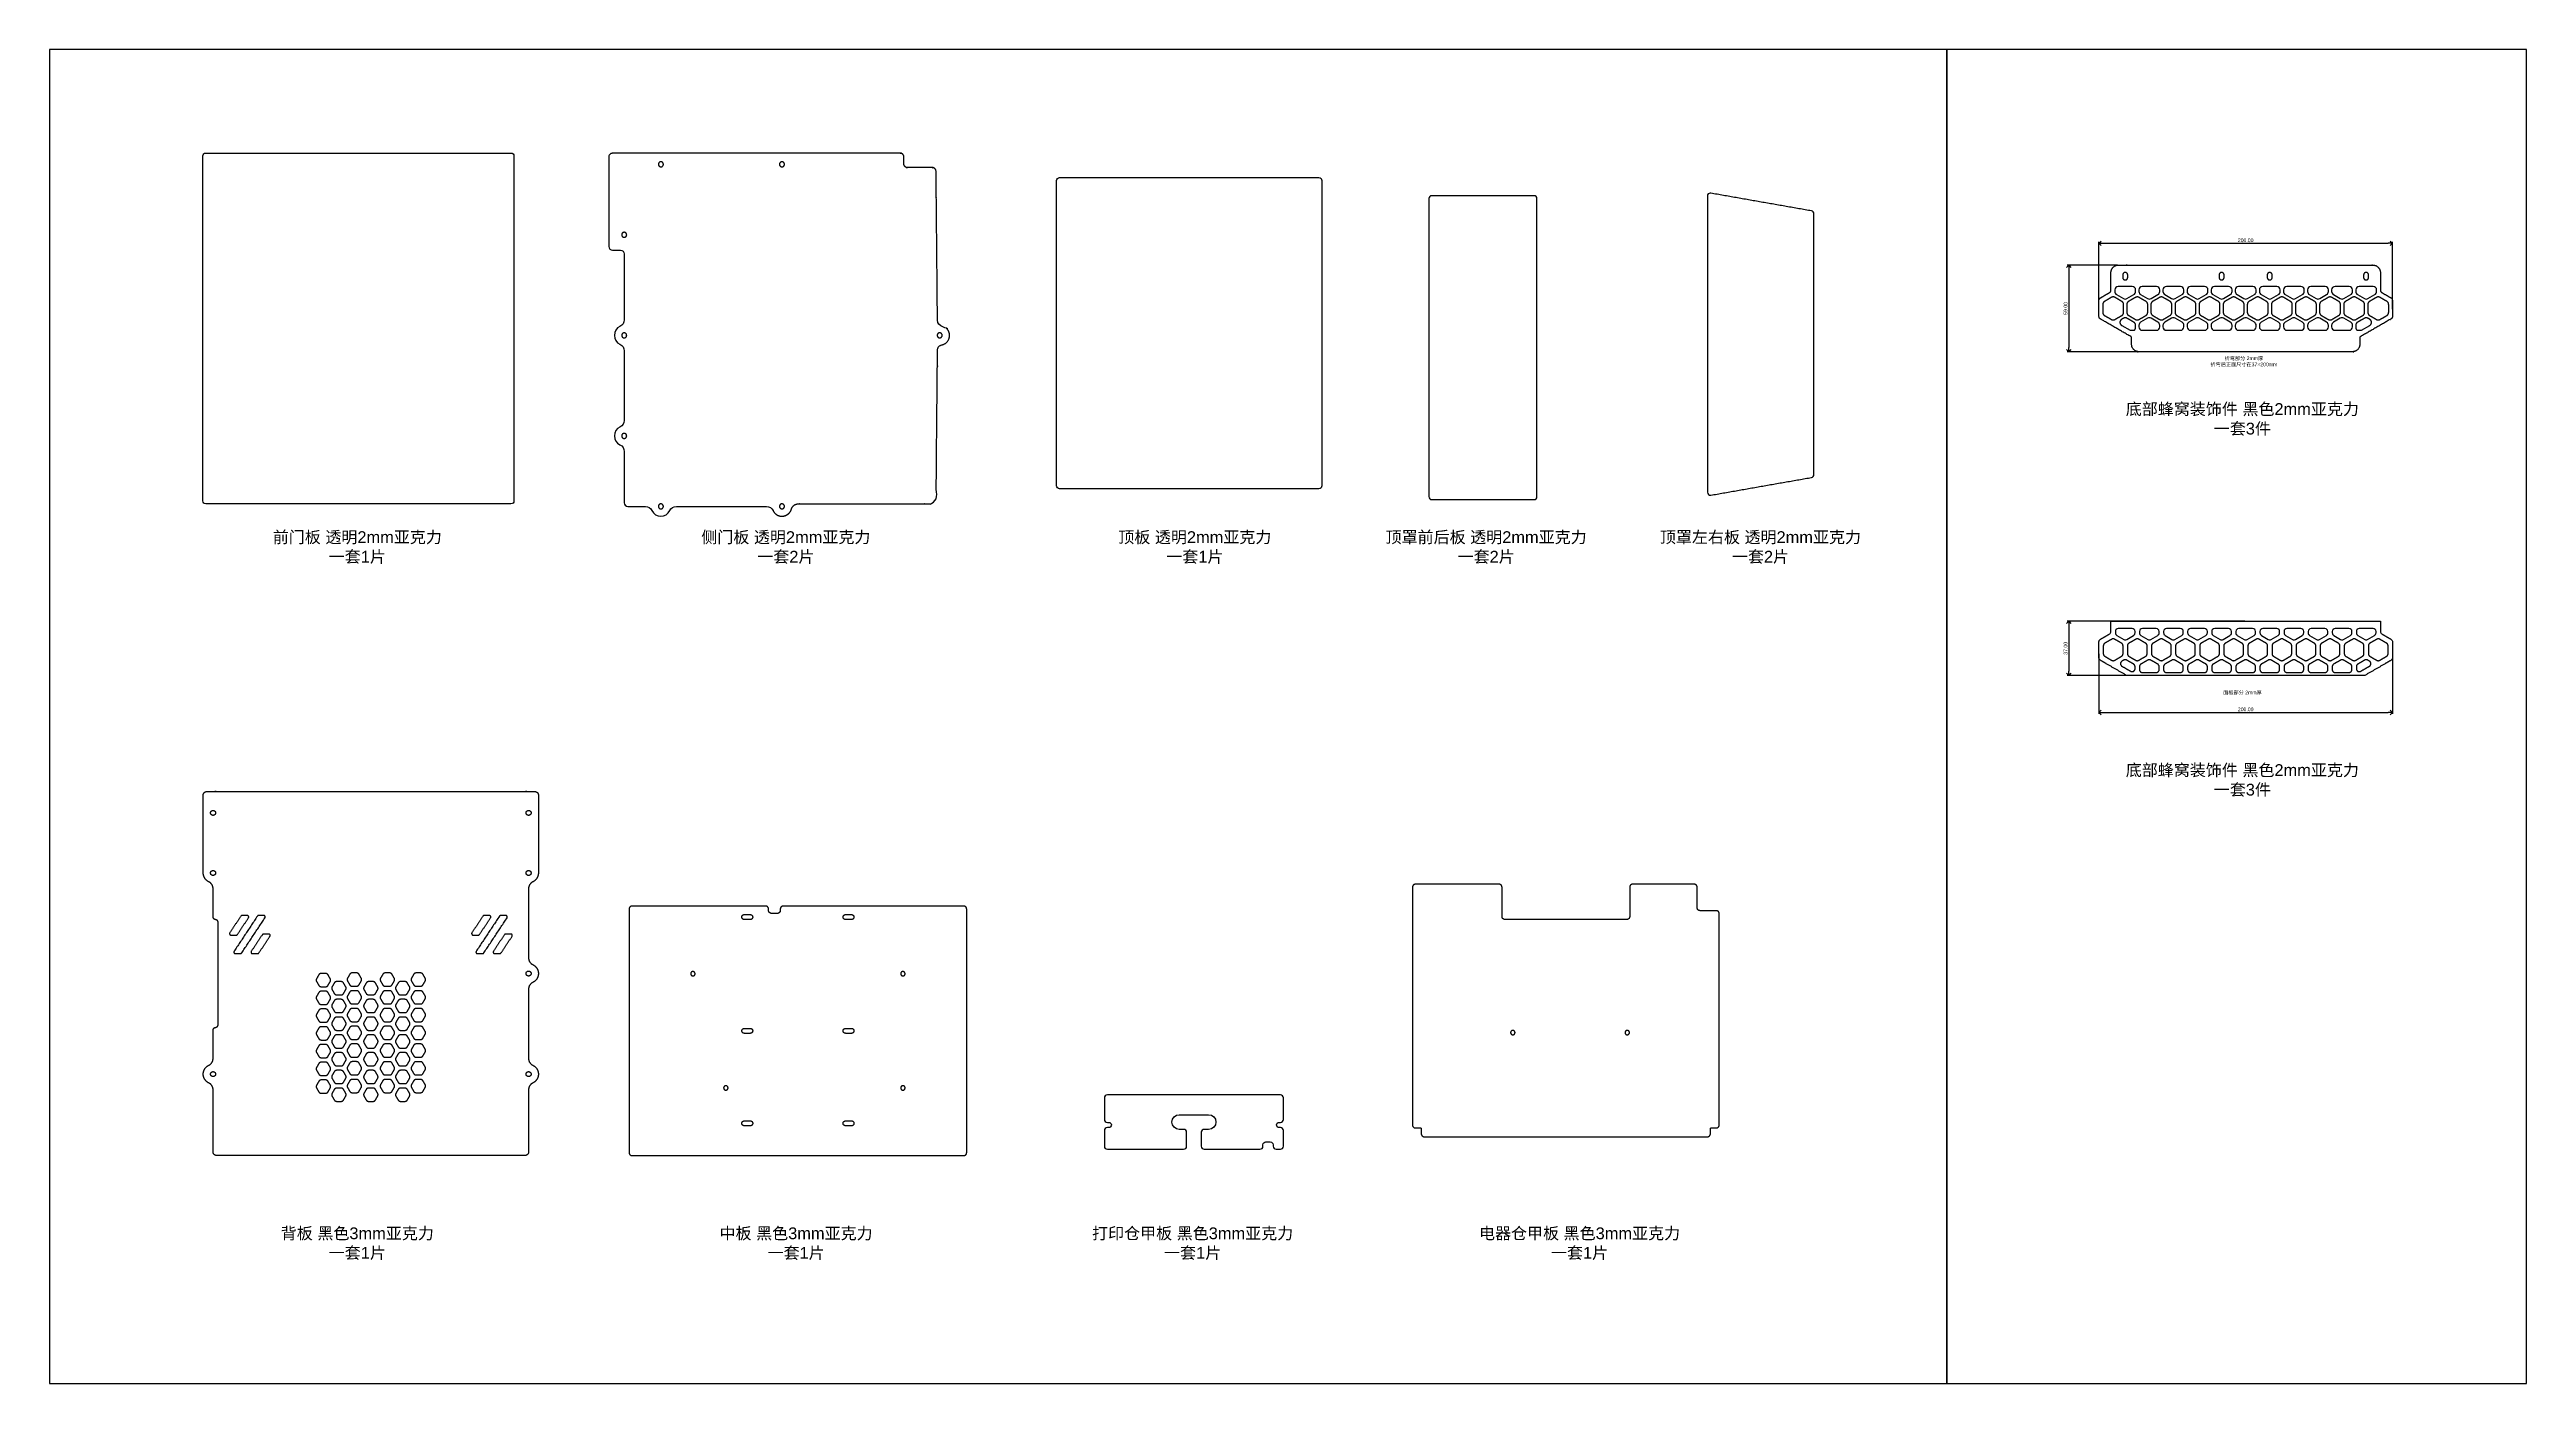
# Model space of a CAD drawing. Header units: millimetres. Extents: x 1059 to 2747, y -753 to 156.
import ezdxf

# ---------------------------------------------------------------- set-up
doc = ezdxf.new("R2010")
doc.units = ezdxf.units.MM
doc.header["$MEASUREMENT"] = 0
doc.layers.add('图层 01', color=7, linetype='Continuous', true_color=0x000000)
doc.styles.add('Arial Regular', font='arial.ttf')
doc.dimstyles.new('默认值', dxfattribs={"dimtxt": 2.5, "dimasz": 3, "dimexe": 1, "dimexo": 0.5, "dimgap": 0.8, "dimtad": 1, "dimtoh": 1, "dimzin": 1, "dimdsep": 46, "dimtxsty": 'Arial Regular', "dimblk": 'OPEN90', "dimcen": 2.5, "dimadec": 1, "dimazin": 1, "dimtfac": 1, "dimtdec": 4, "dimtix": 1, "dimtofl": 0, "dimtmove": 1, "dimatfit": 3, "dimldrblk": 'OPEN90', "dimfxl": 1, "dimtolj": 1, "dimtzin": 1, "dimarcsym": 0})

msp = doc.modelspace()

# ---------------------------------------------------------------- texts
at = {"layer": '图层 01', "color": 1, "true_color": 0xff0000, "style": 'Arial Regular'}
for s, insert, char_height, width, attachment_point in [('{\\fArial;折}{\\fArial;弯}{\\fArial;部}{\\fArial;分 2mm}{\\fArial;厚}\\P{\\fArial;折}{\\fArial;弯}{\\fArial;后}{\\fArial;正}{\\fArial;面}{\\fArial;尺}{\\fArial;寸}{\\fArial;在37}{\\fArial;×200mm}\\P', (2554.634, -53.219, -143.45), 2.5, 95.08152, 2), ('{\\fArial;底}{\\fArial;部}{\\fArial;蜂}{\\fArial;窝}{\\fArial;装}{\\fArial;饰}{\\fArial;件 }{\\fArial;黑}{\\fArial;色2mm}{\\fArial;亚}{\\fArial;克}{\\fArial;力}\\P{\\fArial;一}{\\fArial;套3}{\\fArial;件}\\P', (2553.543, -85.009, -143.45), 8, 336.52174, 2), ('{\\fArial;前}{\\fArial;门}{\\fArial;板 }{\\fArial;透}{\\fArial;明2mm}{\\fArial;亚}{\\fArial;克}{\\fArial;力}\\P{\\fArial;一}{\\fArial;套1}{\\fArial;片}\\P', (1269.044, -172.255, -143.45), 8, 247.21739, 2), ('{\\fArial;侧}{\\fArial;门}{\\fArial;板 }{\\fArial;透}{\\fArial;明2mm}{\\fArial;亚}{\\fArial;克}{\\fArial;力}\\P{\\fArial;一}{\\fArial;套2}{\\fArial;片}\\P', (1561.062, -172.255, -143.45), 8, 247.47826, 2), ('{\\fArial;顶}{\\fArial;板 }{\\fArial;透}{\\fArial;明2mm}{\\fArial;亚}{\\fArial;克}{\\fArial;力}\\P{\\fArial;一}{\\fArial;套1}{\\fArial;片}\\P', (1839.753, -172.255, -143.45), 8, 225.21739, 2), ('{\\fArial;顶}{\\fArial;罩}{\\fArial;前}{\\fArial;后}{\\fArial;板 }{\\fArial;透}{\\fArial;明2mm}{\\fArial;亚}{\\fArial;克}{\\fArial;力}\\P{\\fArial;一}{\\fArial;套2}{\\fArial;片}\\P', (2038.246, -172.255, -143.45), 8, 292, 2), ('{\\fArial;顶}{\\fArial;罩}{\\fArial;左}{\\fArial;右}{\\fArial;板 }{\\fArial;透}{\\fArial;明2mm}{\\fArial;亚}{\\fArial;克}{\\fArial;力}\\P{\\fArial;一}{\\fArial;套2}{\\fArial;片}\\P', (2225.175, -172.255, -143.45), 8, 292, 2), ('面板部分 2mm厚', (2540.524, -280.841, -143.45), 2.5, 56.9837, 1), ('{\\fArial;底}{\\fArial;部}{\\fArial;蜂}{\\fArial;窝}{\\fArial;装}{\\fArial;饰}{\\fArial;件 }{\\fArial;黑}{\\fArial;色2mm}{\\fArial;亚}{\\fArial;克}{\\fArial;力}\\P{\\fArial;一}{\\fArial;套3}{\\fArial;件}\\P', (2553.543, -330.937, -143.45), 8, 336.52174, 2), ('{\\fArial;背}{\\fArial;板 }{\\fArial;黑}{\\fArial;色3mm}{\\fArial;亚}{\\fArial;克}{\\fArial;力}\\P{\\fArial;一}{\\fArial;套1}{\\fArial;片}\\P', (1269.044, -646.47, -143.45), 8, 225.04348, 2), ('{\\fArial;中}{\\fArial;板 }{\\fArial;黑}{\\fArial;色3mm}{\\fArial;亚}{\\fArial;克}{\\fArial;力}\\P{\\fArial;一}{\\fArial;套1}{\\fArial;片}\\P', (1568.037, -646.47, -143.45), 8, 223.65217, 2), ('{\\fArial;打}{\\fArial;印}{\\fArial;仓}{\\fArial;甲}{\\fArial;板 }{\\fArial;黑}{\\fArial;色3mm}{\\fArial;亚}{\\fArial;克}{\\fArial;力}\\P{\\fArial;一}{\\fArial;套1}{\\fArial;片}\\P', (1838.248, -646.47, -143.45), 8, 292, 2), ('{\\fArial;电}{\\fArial;器}{\\fArial;仓}{\\fArial;甲}{\\fArial;板 }{\\fArial;黑}{\\fArial;色3mm}{\\fArial;亚}{\\fArial;克}{\\fArial;力}\\P{\\fArial;一}{\\fArial;套1}{\\fArial;片}\\P', (2101.901, -646.47, -143.45), 8, 290.86957, 2)]:
    msp.add_mtext(s, dxfattribs=dict(at, insert=insert, char_height=char_height, width=width, attachment_point=attachment_point))

# ---------------------------------------------------------------- blocks, each defined once
blk = doc.blocks.new('_Open90')
at = {"color": 0, "linetype": 'ByBlock', "lineweight": -2}
for p, q in [((0, 0), (-1, 0)), ((-0.5, 0.5), (0, 0)), ((0, 0), (-0.5, -0.5))]:
    blk.add_line(p, q, dxfattribs=at)
blk = doc.blocks.new('*D2')
at = {"layer": 'Defpoints', "color": 0}
for p in [(2555.8, -233.5), (2435.2, -270.5), (2555.8, -270.5)]:
    blk.add_point(p, dxfattribs=at)
at = {"layer": '图层 01', "color": 0, "lineweight": -2}
for p, q in [((2555.3, -233.5), (2434.2, -233.5)), ((2435.2, -236.5), (2435.2, -267.5)), ((2555.3, -270.5), (2434.2, -270.5))]:
    blk.add_line(p, q, dxfattribs=at)
at = {"layer": '图层 01', "color": 0, "lineweight": -2, "xscale": 3, "yscale": 3, "zscale": 3}
for p, rotation in [((2435.2, -233.5), 90), ((2435.2, -270.5), 270)]:
    blk.add_blockref('_Open90', p, dxfattribs=dict(at, rotation=rotation))
at = {"layer": '图层 01', "color": 0, "insert": (2433.1, -252), "char_height": 2.5, "attachment_point": 5, "rotation": 90, "style": 'Arial Regular'}
blk.add_mtext('\\A1;37.00', dxfattribs=at)
blk = doc.blocks.new('*D3')
at = {"layer": 'Defpoints', "color": 0}
for p in [(2455.8, -255.2), (2655.8, -255.2), (2655.8, -295.7)]:
    blk.add_point(p, dxfattribs=at)
at = {"layer": '图层 01', "color": 0, "lineweight": -2}
for p, q in [((2455.8, -255.7), (2455.8, -296.7)), ((2655.8, -255.7), (2655.8, -296.7)), ((2458.8, -295.7), (2652.8, -295.7))]:
    blk.add_line(p, q, dxfattribs=at)
at = {"layer": '图层 01', "color": 0, "lineweight": -2, "xscale": 3, "yscale": 3, "zscale": 3, "rotation": 180}
blk.add_blockref('_Open90', (2455.8, -295.7), dxfattribs=at)
at = {"layer": '图层 01', "color": 0, "lineweight": -2, "xscale": 3, "yscale": 3, "zscale": 3}
blk.add_blockref('_Open90', (2655.8, -295.7), dxfattribs=at)
at = {"layer": '图层 01', "color": 0, "insert": (2555.8, -293.6), "char_height": 2.5, "attachment_point": 5, "style": 'Arial Regular'}
blk.add_mtext('\\A1;200.00', dxfattribs=at)
blk = doc.blocks.new('*D4')
at = {"layer": 'Defpoints', "color": 0}
for p in [(2469, 9), (2435.2, -50), (2483.1, -50)]:
    blk.add_point(p, dxfattribs=at)
at = {"layer": '图层 01', "color": 0, "lineweight": -2}
for p, q in [((2468.5, 9), (2434.2, 9)), ((2435.2, 6), (2435.2, -47)), ((2482.6, -50), (2434.2, -50))]:
    blk.add_line(p, q, dxfattribs=at)
at = {"layer": '图层 01', "color": 0, "lineweight": -2, "xscale": 3, "yscale": 3, "zscale": 3}
for p, rotation in [((2435.2, 9), 90), ((2435.2, -50), 270)]:
    blk.add_blockref('_Open90', p, dxfattribs=dict(at, rotation=rotation))
at = {"layer": '图层 01', "color": 0, "insert": (2433.1, -20.5), "char_height": 2.5, "attachment_point": 5, "rotation": 90, "style": 'Arial Regular'}
blk.add_mtext('\\A1;59.00', dxfattribs=at)
blk = doc.blocks.new('*D5')
at = {"layer": 'Defpoints', "color": 0}
for p in [(2655.8, 23.9), (2455.8, -21.5), (2655.8, -21.5)]:
    blk.add_point(p, dxfattribs=at)
at = {"layer": '图层 01', "color": 0, "lineweight": -2}
for p, q in [((2455.8, -21), (2455.8, 24.9)), ((2458.8, 23.9), (2652.8, 23.9)), ((2655.8, -21), (2655.8, 24.9))]:
    blk.add_line(p, q, dxfattribs=at)
at = {"layer": '图层 01', "color": 0, "lineweight": -2, "xscale": 3, "yscale": 3, "zscale": 3, "rotation": 180}
blk.add_blockref('_Open90', (2455.8, 23.9), dxfattribs=at)
at = {"layer": '图层 01', "color": 0, "lineweight": -2, "xscale": 3, "yscale": 3, "zscale": 3}
blk.add_blockref('_Open90', (2655.8, 23.9), dxfattribs=at)
at = {"layer": '图层 01', "color": 0, "insert": (2555.8, 25.9), "char_height": 2.5, "attachment_point": 5, "style": 'Arial Regular'}
blk.add_mtext('\\A1;200.00', dxfattribs=at)

# ---------------------------------------------------------------- dimensions: what is measured, and where the dimension line sits
at = {"layer": '图层 01', "color": 1, "true_color": 0xff0000}
for base, p1, p2, picture, middle in [((2655.809, 23.857, -143.45), (2455.809, -21.493, -143.45), (2655.809, -21.493, -143.45), '*D5', (2555.809, 25.933, -143.45)), ((2655.809, -295.651, -143.45), (2455.809, -255.181, -143.45), (2655.809, -255.181, -143.45), '*D3', (2555.809, -293.574, -143.45))]:
    dim = msp.add_linear_dim(base=base, p1=p1, p2=p2, dimstyle='默认值', override={"dimtxt": 2.5, "dimasz": 3, "dimexe": 1, "dimexo": 0.5, "dimgap": 0.8, "dimtad": 1, "dimtih": 0, "dimdec": 2, "dimzin": 1, "dimtxsty": 'Arial Regular', "dimblk": 'Open90', "dimsah": 0, "dimcen": 2.5, "dimadec": 1, "dimazin": 1, "dimtix": 0, "dimtmove": 0, "dimtzin": 1}, dxfattribs=at)
    dim.commit()
    dim.dimension.update_dxf_attribs({"geometry": picture, "text_midpoint": middle})
for base, p1, p2, picture, middle in [((2435.194, -49.993, -143.45), (2468.999, 9.007, -143.45), (2483.073, -49.993, -143.45), '*D4', (2433.118, -20.493, -143.45)), ((2435.194, -270.495, -143.45), (2555.809, -233.495, -143.45), (2555.827, -270.495, -143.45), '*D2', (2433.118, -251.995, -143.45))]:
    dim = msp.add_linear_dim(base=base, p1=p1, p2=p2, angle=90, dimstyle='默认值', override={"dimtxt": 2.5, "dimasz": 3, "dimexe": 1, "dimexo": 0.5, "dimgap": 0.8, "dimtad": 1, "dimtih": 0, "dimdec": 2, "dimzin": 1, "dimtxsty": 'Arial Regular', "dimblk": 'Open90', "dimsah": 0, "dimcen": 2.5, "dimadec": 1, "dimazin": 1, "dimtix": 0, "dimtmove": 0, "dimtzin": 1}, dxfattribs=at)
    dim.commit()
    dim.dimension.update_dxf_attribs({"geometry": picture, "text_midpoint": middle})

# ---------------------------------------------------------------- linework, layer by layer
at = {"layer": '图层 01', "color": 1, "true_color": 0xff0000}
for p, q in [((1442.889, 19.173), (1448.388, 19.173)), ((2467.817, -11.073), (2472.525, -13.791)), ((2474.925, -13.791), (2479.634, -11.073)), ((2484.237, -11.073), (2488.945, -13.791)), ((2491.345, -13.791), (2496.054, -11.073)), ((2500.657, -11.073), (2505.365, -13.791)), ((2507.765, -13.791), (2512.474, -11.073)), ((2517.077, -11.073), (2521.785, -13.791)), ((2524.185, -13.791), (2528.894, -11.073)), ((2533.497, -11.073), (2538.205, -13.791)), ((2540.605, -13.791), (2545.314, -11.073)), ((2549.917, -11.073), (2554.625, -13.791)), ((2557.025, -13.791), (2561.734, -11.073)), ((2566.337, -11.073), (2571.045, -13.791)), ((2573.445, -13.791), (2578.154, -11.073)), ((2582.757, -11.073), (2587.465, -13.791)), ((2589.865, -13.791), (2594.574, -11.073)), ((2599.177, -11.073), (2603.885, -13.791)), ((2606.285, -13.791), (2610.994, -11.073)), ((2615.597, -11.073), (2620.305, -13.791)), ((2622.705, -13.791), (2627.414, -11.073)), ((2632.017, -11.073), (2636.725, -13.791)), ((2639.125, -13.791), (2643.834, -11.073)), ((2488.945, -27.195), (2484.237, -29.913)), ((2496.054, -29.913), (2491.345, -27.195)), ((2505.365, -27.195), (2500.657, -29.913)), ((2512.474, -29.913), (2507.765, -27.195)), ((2521.785, -27.195), (2517.077, -29.913)), ((2528.894, -29.913), (2524.185, -27.195)), ((2538.205, -27.195), (2533.497, -29.913)), ((2545.314, -29.913), (2540.605, -27.195)), ((2554.625, -27.195), (2549.917, -29.913)), ((2561.734, -29.913), (2557.025, -27.195)), ((2571.045, -27.195), (2566.337, -29.913)), ((2578.154, -29.913), (2573.445, -27.195)), ((2587.465, -27.195), (2582.757, -29.913)), ((2594.574, -29.913), (2589.865, -27.195)), ((2603.885, -27.195), (2599.177, -29.913)), ((2610.994, -29.913), (2606.285, -27.195)), ((2620.305, -27.195), (2615.597, -29.913)), ((2627.414, -29.913), (2622.705, -27.195)), ((1450.889, -49.404), (1450.889, -96.749)), ((1450.889, -117.904), (1450.889, -152.827)), ((1453.389, -155.327), (1465.311, -155.327)), ((1486.467, -155.327), (1547.811, -155.327)), ((2468.017, -243.228), (2472.725, -245.947)), ((2474.725, -245.947), (2479.434, -243.228)), ((2484.437, -243.228), (2489.145, -245.947)), ((2491.145, -245.947), (2495.854, -243.228)), ((2500.857, -243.228), (2505.565, -245.947)), ((2507.565, -245.947), (2512.274, -243.228)), ((2517.277, -243.228), (2521.985, -245.947)), ((2523.985, -245.947), (2528.694, -243.228)), ((2533.697, -243.228), (2538.405, -245.947)), ((2540.405, -245.947), (2545.114, -243.228)), ((2550.117, -243.228), (2554.825, -245.947)), ((2556.825, -245.947), (2561.534, -243.228)), ((2566.537, -243.228), (2571.245, -245.947)), ((2573.245, -245.947), (2577.954, -243.228)), ((2582.957, -243.228), (2587.665, -245.947)), ((2589.665, -245.947), (2594.374, -243.228)), ((2599.377, -243.228), (2604.085, -245.947)), ((2606.085, -245.947), (2610.794, -243.228)), ((2615.797, -243.228), (2620.505, -245.947)), ((2622.505, -245.947), (2627.214, -243.228)), ((2632.217, -243.228), (2636.925, -245.947)), ((2638.925, -245.947), (2643.634, -243.228))]:
    msp.add_line(p, q, dxfattribs=at)
for points in [[(1059.317, -752.736), (2352.06, -752.736), (2352.06, 155.843), (1059.317, 155.843)], [(2352.06, -752.736), (2747.141, -752.736), (2747.141, 155.843), (2352.06, 155.843)]]:
    msp.add_lwpolyline(points, close=True, dxfattribs=at)
for points in [[(1450.888, 16.674), (1450.889, -28.249)], [(2472.007, 2.307), (2472.007, 0.607)], [(2475.407, 0.607), (2475.407, 2.307)], [(2537.687, 2.307), (2537.687, 0.607)], [(2541.087, 0.607), (2541.087, 2.307)], [(2570.494, 2.307), (2570.494, 0.607)], [(2573.894, 0.607), (2573.894, 2.307)], [(2636.174, 2.307), (2636.174, 0.607)], [(2639.574, 0.607), (2639.574, 2.307)], [(2466.617, -7.893), (2466.617, -8.994)], [(2478.534, -5.593), (2468.917, -5.593)], [(2480.834, -8.994), (2480.834, -7.893)], [(2483.037, -7.893), (2483.037, -8.994)], [(2494.954, -5.593), (2485.337, -5.593)], [(2497.254, -8.994), (2497.254, -7.893)], [(2499.457, -7.893), (2499.457, -8.994)], [(2511.374, -5.593), (2501.757, -5.593)], [(2513.674, -8.994), (2513.674, -7.893)], [(2515.877, -7.893), (2515.877, -8.994)], [(2527.794, -5.593), (2518.177, -5.593)], [(2530.094, -8.994), (2530.094, -7.893)], [(2532.297, -7.893), (2532.297, -8.994)], [(2544.214, -5.593), (2534.597, -5.593)], [(2546.514, -8.994), (2546.514, -7.893)], [(2548.717, -7.893), (2548.717, -8.994)], [(2560.634, -5.593), (2551.017, -5.593)], [(2562.934, -8.994), (2562.934, -7.893)], [(2565.137, -7.893), (2565.137, -8.994)], [(2577.054, -5.593), (2567.437, -5.593)], [(2579.354, -8.994), (2579.354, -7.893)], [(2581.557, -7.893), (2581.557, -8.994)], [(2593.474, -5.593), (2583.857, -5.593)], [(2595.774, -8.994), (2595.774, -7.893)], [(2597.977, -7.893), (2597.977, -8.994)], [(2609.894, -5.593), (2600.277, -5.593)], [(2612.194, -8.994), (2612.194, -7.893)], [(2614.397, -7.893), (2614.397, -8.994)], [(2626.314, -5.593), (2616.697, -5.593)], [(2628.614, -8.994), (2628.614, -7.893)], [(2630.817, -7.893), (2630.817, -8.994)], [(2642.734, -5.593), (2633.117, -5.593)], [(2645.034, -8.994), (2645.034, -7.893)], [(2471.317, -32.05), (2476.992, -35.326)], [(2483.037, -31.992), (2483.037, -33.093)], [(2497.254, -33.093), (2497.254, -31.992)], [(2499.457, -31.992), (2499.457, -33.093)], [(2513.674, -33.093), (2513.674, -31.992)], [(2515.877, -31.992), (2515.877, -33.093)], [(2530.094, -33.093), (2530.094, -31.992)], [(2532.297, -31.992), (2532.297, -33.093)], [(2546.514, -33.093), (2546.514, -31.992)], [(2548.717, -31.992), (2548.717, -33.093)], [(2562.934, -33.093), (2562.934, -31.992)], [(2565.137, -31.992), (2565.137, -33.093)], [(2579.354, -33.093), (2579.354, -31.992)], [(2581.557, -31.992), (2581.557, -33.093)], [(2595.774, -33.093), (2595.774, -31.992)], [(2597.977, -31.992), (2597.977, -33.093)], [(2612.194, -33.093), (2612.194, -31.992)], [(2614.397, -31.992), (2614.397, -33.093)], [(2628.614, -33.093), (2628.614, -31.992)], [(2634.662, -35.326), (2640.335, -32.051)], [(2477.242, -35.393), (2479.592, -35.393)], [(2485.337, -35.393), (2494.954, -35.393)], [(2501.757, -35.393), (2511.374, -35.393)], [(2518.177, -35.393), (2527.794, -35.393)], [(2534.597, -35.393), (2544.214, -35.393)], [(2551.017, -35.393), (2560.634, -35.393)], [(2567.437, -35.393), (2577.054, -35.393)], [(2583.857, -35.393), (2593.474, -35.393)], [(2600.277, -35.393), (2609.894, -35.393)], [(2616.697, -35.393), (2626.314, -35.393)], [(2632.056, -35.393), (2634.412, -35.393)], [(2467.017, -240.495), (2467.017, -241.496)], [(2478.434, -238.495), (2469.017, -238.495)], [(2480.434, -241.496), (2480.434, -240.495)], [(2483.437, -240.495), (2483.437, -241.496)], [(2494.854, -238.495), (2485.437, -238.495)], [(2496.854, -241.496), (2496.854, -240.495)], [(2499.857, -240.495), (2499.857, -241.496)], [(2511.274, -238.495), (2501.857, -238.495)], [(2513.274, -241.496), (2513.274, -240.495)], [(2516.277, -240.495), (2516.277, -241.496)], [(2527.694, -238.495), (2518.277, -238.495)], [(2529.694, -241.496), (2529.694, -240.495)], [(2532.697, -240.495), (2532.697, -241.496)], [(2544.114, -238.495), (2534.697, -238.495)], [(2546.114, -241.496), (2546.114, -240.495)], [(2549.117, -240.495), (2549.117, -241.496)], [(2560.534, -238.495), (2551.117, -238.495)], [(2562.534, -241.496), (2562.534, -240.495)], [(2565.537, -240.495), (2565.537, -241.496)], [(2576.954, -238.495), (2567.537, -238.495)], [(2578.954, -241.496), (2578.954, -240.495)], [(2581.957, -240.495), (2581.957, -241.496)], [(2593.374, -238.495), (2583.957, -238.495)], [(2595.374, -241.496), (2595.374, -240.495)], [(2598.377, -240.495), (2598.377, -241.496)], [(2609.794, -238.495), (2600.377, -238.495)], [(2611.794, -241.496), (2611.794, -240.495)], [(2614.797, -240.495), (2614.797, -241.496)], [(2626.214, -238.495), (2616.797, -238.495)], [(2628.214, -241.496), (2628.214, -240.495)], [(2631.217, -240.495), (2631.217, -241.496)], [(2642.634, -238.495), (2633.217, -238.495)], [(2644.634, -241.496), (2644.634, -240.495)], [(2636.975, -270.495), (2474.679, -270.495)]]:
    msp.add_lwpolyline(points, dxfattribs=at)
at = {"layer": '图层 01', "color": 1, "true_color": 0xff0000, "extrusion": (1e-15, -1e-15, -1)}
for centre, start, end in [((-1165.761, 83.375), 0, 90), ((-1373.761, 83.375), 90, 180), ((-1165.761, -151.625), 270, 0), ((-1373.761, -151.625), 180, 270)]:
    msp.add_arc(centre, 2, start, end, dxfattribs=at)
at = {"layer": '图层 01', "color": 1, "true_color": 0xff0000, "extrusion": (1e-30, -1e-15, -1)}
for centre, radius, start, end in [((-1747.509, 66.665), 2, 0, 90), ((-1924.302, 66.665), 2, 90, 180), ((-1747.509, -141.335), 2, 270, 0), ((-1924.302, -141.335), 2, 180, 270), ((-1829.13, -574.683), 5, 270, 90), ((-1849.13, -574.683), 5, 90, 270), ((-1781.13, -576.683), 1.75, 90, 270), ((-1888.13, -590.183), 2, 0, 90), ((-1891.13, -590.183), 2, 90, 180), ((-1897.13, -576.683), 1.75, 270, 90)]:
    msp.add_arc(centre, radius, start, end, dxfattribs=at)
at = {"layer": '图层 01', "color": 1, "true_color": 0xff0000}
for centre, radius, start, end in [((2001.222, 54.314), 2, 90, 180), ((2070.848, 54.314), 2, 360, 90), ((2191.012, 56.044), 2, 90, 180), ((2191.012, 56.044), 2, 80, 90), ((2259.599, 43.95), 2, 0, 80), ((1442.889, 21.673), 2.5, 180, 270), ((2468.917, -7.893), 2.3, 90, 180), ((2469.017, -8.994), 2.4, 180, 240), ((2473.725, -11.712), 2.4, 240, 300), ((2478.534, -7.893), 2.3, 0, 90), ((2478.434, -8.994), 2.4, 300, 360), ((2485.337, -7.893), 2.3, 90, 180), ((2485.437, -8.994), 2.4, 180, 240), ((2490.145, -11.712), 2.4, 240, 300), ((2494.954, -7.893), 2.3, 0, 90), ((2494.854, -8.994), 2.4, 300, 360), ((2501.757, -7.893), 2.3, 90, 180), ((2501.857, -8.994), 2.4, 180, 240), ((2506.565, -11.712), 2.4, 240, 300), ((2511.374, -7.893), 2.3, 0, 90), ((2511.274, -8.994), 2.4, 300, 360), ((2518.177, -7.893), 2.3, 90, 180), ((2518.277, -8.994), 2.4, 180, 240), ((2522.985, -11.712), 2.4, 240, 300), ((2527.794, -7.893), 2.3, 0, 90), ((2527.694, -8.994), 2.4, 300, 360), ((2534.597, -7.893), 2.3, 90, 180), ((2534.697, -8.994), 2.4, 180, 240), ((2539.405, -11.712), 2.4, 240, 300), ((2544.214, -7.893), 2.3, 0, 90), ((2544.114, -8.994), 2.4, 300, 360), ((2551.017, -7.893), 2.3, 90, 180), ((2551.117, -8.994), 2.4, 180, 240), ((2555.825, -11.712), 2.4, 240, 300), ((2560.634, -7.893), 2.3, 0, 90), ((2560.534, -8.994), 2.4, 300, 360), ((2567.437, -7.893), 2.3, 90, 180), ((2567.537, -8.994), 2.4, 180, 240), ((2572.245, -11.712), 2.4, 240, 300), ((2577.054, -7.893), 2.3, 0, 90), ((2576.954, -8.994), 2.4, 300, 360), ((2583.857, -7.893), 2.3, 90, 180), ((2583.957, -8.994), 2.4, 180, 240), ((2588.665, -11.712), 2.4, 240, 300), ((2593.474, -7.893), 2.3, 0, 90), ((2593.374, -8.994), 2.4, 300, 360), ((2600.277, -7.893), 2.3, 90, 180), ((2600.377, -8.994), 2.4, 180, 240), ((2605.085, -11.712), 2.4, 240, 300), ((2609.894, -7.893), 2.3, 0, 90), ((2609.794, -8.994), 2.4, 300, 360), ((2616.697, -7.893), 2.3, 90, 180), ((2616.797, -8.994), 2.4, 180, 240), ((2621.505, -11.712), 2.4, 240, 300), ((2626.314, -7.893), 2.3, 0, 90), ((2626.214, -8.994), 2.4, 300, 360), ((2633.117, -7.893), 2.3, 90, 180), ((2633.217, -8.994), 2.4, 180, 240), ((2637.925, -11.712), 2.4, 240, 300), ((2642.734, -7.893), 2.3, 0, 90), ((2642.634, -8.994), 2.4, 300, 360), ((1450.889, -38.827), 6.7, 115.299529, 244.700471), ((2485.437, -31.992), 2.4, 120, 180), ((2485.337, -33.093), 2.3, 180, 270), ((2490.145, -29.274), 2.4, 60, 120), ((2494.954, -33.093), 2.3, 270, 0), ((2494.854, -31.992), 2.4, 0, 60), ((2501.857, -31.992), 2.4, 120, 180), ((2501.757, -33.093), 2.3, 180, 270), ((2506.565, -29.274), 2.4, 60, 120), ((2511.374, -33.093), 2.3, 270, 0), ((2511.274, -31.992), 2.4, 0, 60), ((2518.277, -31.992), 2.4, 120, 180), ((2518.177, -33.093), 2.3, 180, 270), ((2522.985, -29.274), 2.4, 60, 120), ((2527.794, -33.093), 2.3, 270, 0), ((2527.694, -31.992), 2.4, 0, 60), ((2534.697, -31.992), 2.4, 120, 180), ((2534.597, -33.093), 2.3, 180, 270), ((2539.405, -29.274), 2.4, 60, 120), ((2544.214, -33.093), 2.3, 270, 0), ((2544.114, -31.992), 2.4, 0, 60), ((2551.117, -31.992), 2.4, 120, 180), ((2551.017, -33.093), 2.3, 180, 270), ((2555.825, -29.274), 2.4, 60, 120), ((2560.634, -33.093), 2.3, 270, 0), ((2560.534, -31.992), 2.4, 0, 60), ((2567.537, -31.992), 2.4, 120, 180), ((2567.437, -33.093), 2.3, 180, 270), ((2572.245, -29.274), 2.4, 60, 120), ((2577.054, -33.093), 2.3, 270, 0), ((2576.954, -31.992), 2.4, 0, 60), ((2583.957, -31.992), 2.4, 120, 180), ((2583.857, -33.093), 2.3, 180, 270), ((2588.665, -29.274), 2.4, 60, 120), ((2593.474, -33.093), 2.3, 270, 0), ((2593.374, -31.992), 2.4, 0, 60), ((2600.377, -31.992), 2.4, 120, 180), ((2600.277, -33.093), 2.3, 180, 270), ((2605.085, -29.274), 2.4, 60, 120), ((2609.894, -33.093), 2.3, 270, 0), ((2609.794, -31.992), 2.4, 0, 60), ((2616.797, -31.992), 2.4, 120, 180), ((2616.697, -33.093), 2.3, 180, 270), ((2621.505, -29.274), 2.4, 60, 120), ((2626.314, -33.093), 2.3, 270, 0), ((2626.214, -31.992), 2.4, 0, 60), ((2477.242, -34.893), 0.5, 240, 270), ((2479.592, -34.893), 0.5, 270, 307.575594), ((2632.056, -34.893), 0.5, 232.329339, 270), ((2634.412, -34.893), 0.5, 270, 300), ((1450.889, -107.327), 6.7, 115.299529, 244.700471), ((2259.599, -133.648), 2, 280, 0), ((2001.222, -148.686), 2, 180, 270), ((2070.848, -148.686), 2, 270, 0), ((2191.012, -145.742), 2, 180, 230), ((2191.012, -145.742), 2, 230, 280), ((1453.389, -152.827), 2.5, 180, 270), ((1475.889, -155.327), 6.7, 205.299529, 334.700471), ((2469.017, -240.495), 2, 90, 180), ((2469.017, -241.496), 2, 180, 240), ((2473.725, -244.215), 2, 240, 300), ((2478.434, -240.495), 2, 0, 90), ((2478.434, -241.496), 2, 300, 0), ((2485.437, -240.495), 2, 90, 180), ((2485.437, -241.496), 2, 180, 240), ((2490.145, -244.215), 2, 240, 300), ((2494.854, -240.495), 2, 0, 90), ((2494.854, -241.496), 2, 300, 0), ((2501.857, -240.495), 2, 90, 180), ((2501.857, -241.496), 2, 180, 240), ((2506.565, -244.215), 2, 240, 300), ((2511.274, -240.495), 2, 0, 90), ((2511.274, -241.496), 2, 300, 0), ((2518.277, -240.495), 2, 90, 180), ((2518.277, -241.496), 2, 180, 240), ((2522.985, -244.215), 2, 240, 300), ((2527.694, -240.495), 2, 0, 90), ((2527.694, -241.496), 2, 300, 0), ((2534.697, -240.495), 2, 90, 180), ((2534.697, -241.496), 2, 180, 240), ((2539.405, -244.215), 2, 240, 300), ((2544.114, -240.495), 2, 0, 90), ((2544.114, -241.496), 2, 300, 0), ((2551.117, -240.495), 2, 90, 180), ((2551.117, -241.496), 2, 180, 240), ((2555.825, -244.215), 2, 240, 300), ((2560.534, -240.495), 2, 0, 90), ((2560.534, -241.496), 2, 300, 0), ((2567.537, -240.495), 2, 90, 180), ((2567.537, -241.496), 2, 180, 240), ((2572.245, -244.215), 2, 240, 300), ((2576.954, -240.495), 2, 0, 90), ((2576.954, -241.496), 2, 300, 0), ((2583.957, -240.495), 2, 90, 180), ((2583.957, -241.496), 2, 180, 240), ((2588.665, -244.215), 2, 240, 300), ((2593.374, -240.495), 2, 0, 90), ((2593.374, -241.496), 2, 300, 0), ((2600.377, -240.495), 2, 90, 180), ((2600.377, -241.496), 2, 180, 240), ((2605.085, -244.215), 2, 240, 300), ((2609.794, -240.495), 2, 0, 90), ((2609.794, -241.496), 2, 300, 0), ((2616.797, -240.495), 2, 90, 180), ((2616.797, -241.496), 2, 180, 240), ((2621.505, -244.215), 2, 240, 300), ((2626.214, -240.495), 2, 0, 90), ((2626.214, -241.496), 2, 300, 0), ((2633.217, -240.495), 2, 90, 180), ((2633.217, -241.496), 2, 180, 240), ((2637.925, -244.215), 2, 240, 300), ((2642.634, -240.495), 2, 0, 90), ((2642.634, -241.496), 2, 300, 0), ((1780.13, -558.183), 2, 90, 180), ((1898.13, -558.183), 2, 0, 90), ((1780.13, -572.933), 2, 180, 270), ((1898.13, -572.933), 2, 270, 0), ((1780.13, -580.433), 2, 90, 180), ((1832.13, -581.683), 2, 0, 90), ((1846.13, -581.683), 2, 90, 180), ((1898.13, -580.433), 2, 0, 90), ((1780.13, -591.183), 2, 180, 270), ((1832.13, -591.183), 2, 270, 0), ((1846.13, -591.183), 2, 180, 270), ((1884.13, -591.183), 2, 270, 0), ((1895.13, -591.183), 2, 180, 270), ((1898.13, -591.183), 2, 270, 0)]:
    msp.add_arc(centre, radius, start, end, dxfattribs=at)
at = {"layer": '图层 01', "color": 1, "true_color": 0xff0000, "extrusion": (5.65795e-15, -6.55475e-17, -1)}
msp.add_arc((-1448.388, 16.673), 2.5, 90, 179.998298, dxfattribs=at)
at = {"layer": '图层 01', "color": 1, "true_color": 0xff0000, "extrusion": (6.66925e-14, 8.05595e-15, -1)}
msp.add_arc((-1445.889, -28.249), 5, 180, 244.700471, dxfattribs=at)
at = {"layer": '图层 01', "color": 1, "true_color": 0xff0000, "extrusion": (7.99235e-15, -4.52368e-14, -1)}
msp.add_arc((-1445.889, -49.404), 5, 115.299529, 180, dxfattribs=at)
at = {"layer": '图层 01', "color": 1, "true_color": 0xff0000, "extrusion": (-6.74793e-14, 9.30406e-14, -1)}
msp.add_arc((-1445.889, -96.749), 5, 180, 244.700471, dxfattribs=at)
at = {"layer": '图层 01', "color": 1, "true_color": 0xff0000, "extrusion": (1.33778e-13, 3.44364e-14, -1)}
msp.add_arc((-1445.889, -117.904), 5, 115.299529, 180, dxfattribs=at)
at = {"layer": '图层 01', "color": 1, "true_color": 0xff0000, "extrusion": (-1.61119e-14, -2.54371e-14, -1)}
msp.add_arc((-1465.311, -160.327), 5, 90, 154.700471, dxfattribs=at)
at = {"layer": '图层 01', "color": 1, "true_color": 0xff0000, "extrusion": (6.13487e-14, -9.68559e-14, -1)}
msp.add_arc((-1486.467, -160.327), 5, 25.299529, 90, dxfattribs=at)
at = {"layer": '图层 01', "color": 1, "true_color": 0xff0000, "extrusion": (-2.45224e-14, -3.87154e-14, -1)}
msp.add_arc((-1547.811, -160.327), 5, 90, 154.700471, dxfattribs=at)
at = {"layer": '图层 01', "color": 1, "true_color": 0xff0000}
for points in [[(1165.761, 85.375), (1269.761, 85.375), (1373.761, 85.375)], [(1163.761, -151.625), (1163.761, -34.125), (1163.761, 83.375)], [(1375.761, 83.375), (1375.761, -34.125), (1375.761, -151.625)], [(1747.509, 68.665), (1835.905, 68.665), (1924.302, 68.665)], [(1745.509, -141.335), (1745.509, -37.335), (1745.509, 66.665)], [(1926.302, 66.665), (1926.302, -37.335), (1926.302, -141.335)], [(1999.222, 54.314), (1999.222, -47.186), (1999.222, -148.686)], [(2070.848, 56.314), (2036.035, 56.314), (2001.222, 56.314)], [(2072.848, -148.686), (2072.848, -47.186), (2072.848, 54.314)], [(2189.012, 56.044), (2189.012, -44.849), (2189.012, -145.742)], [(2259.946, 45.92), (2225.653, 51.967), (2191.359, 58.013)], [(2261.599, -133.648), (2261.599, -44.849), (2261.599, 43.95)], [(2464.317, -12.978), (2461.963, -14.337), (2459.609, -15.696)], [(2471.425, -15.696), (2469.071, -14.337), (2466.717, -12.978)], [(2480.737, -12.978), (2478.383, -14.337), (2476.029, -15.696)], [(2487.845, -15.696), (2485.491, -14.337), (2483.137, -12.978)], [(2497.157, -12.978), (2494.803, -14.337), (2492.449, -15.696)], [(2504.265, -15.696), (2501.911, -14.337), (2499.557, -12.978)], [(2513.577, -12.978), (2511.223, -14.337), (2508.869, -15.696)], [(2520.685, -15.696), (2518.331, -14.337), (2515.977, -12.978)], [(2529.997, -12.978), (2527.643, -14.337), (2525.289, -15.696)], [(2537.105, -15.696), (2534.751, -14.337), (2532.397, -12.978)], [(2546.417, -12.978), (2544.063, -14.337), (2541.709, -15.696)], [(2553.525, -15.696), (2551.171, -14.337), (2548.817, -12.978)], [(2562.837, -12.978), (2560.483, -14.337), (2558.129, -15.696)], [(2569.945, -15.696), (2567.591, -14.337), (2565.237, -12.978)], [(2579.257, -12.978), (2576.903, -14.337), (2574.549, -15.696)], [(2586.365, -15.696), (2584.011, -14.337), (2581.657, -12.978)], [(2595.677, -12.978), (2593.323, -14.337), (2590.969, -15.696)], [(2602.785, -15.696), (2600.431, -14.337), (2598.077, -12.978)], [(2612.097, -12.978), (2609.743, -14.337), (2607.389, -15.696)], [(2619.205, -15.696), (2616.851, -14.337), (2614.497, -12.978)], [(2628.517, -12.978), (2626.163, -14.337), (2623.809, -15.696)], [(2635.625, -15.696), (2633.271, -14.337), (2630.917, -12.978)], [(2644.937, -12.978), (2642.583, -14.337), (2640.229, -15.696)], [(2652.045, -15.696), (2649.691, -14.337), (2647.337, -12.978)], [(2458.409, -17.775), (2458.409, -20.493), (2458.409, -23.211)], [(2459.609, -25.29), (2461.963, -26.649), (2464.317, -28.008)], [(2466.717, -28.008), (2469.071, -26.649), (2471.425, -25.29)], [(2472.525, -27.195), (2471.921, -27.544), (2471.317, -27.893)], [(2472.625, -23.211), (2472.625, -20.493), (2472.625, -17.775)], [(2474.829, -17.775), (2474.829, -20.493), (2474.829, -23.211)], [(2479.634, -29.913), (2477.279, -28.554), (2474.925, -27.195)], [(2476.029, -25.29), (2478.383, -26.649), (2480.737, -28.008)], [(2480.834, -33.387), (2480.834, -32.69), (2480.834, -31.992)], [(2483.137, -28.008), (2485.491, -26.649), (2487.845, -25.29)], [(2489.045, -23.211), (2489.045, -20.493), (2489.045, -17.775)], [(2491.249, -17.775), (2491.249, -20.493), (2491.249, -23.211)], [(2492.449, -25.29), (2494.803, -26.649), (2497.157, -28.008)], [(2499.557, -28.008), (2501.911, -26.649), (2504.265, -25.29)], [(2505.465, -23.211), (2505.465, -20.493), (2505.465, -17.775)], [(2507.669, -17.775), (2507.669, -20.493), (2507.669, -23.211)], [(2508.869, -25.29), (2511.223, -26.649), (2513.577, -28.008)], [(2515.977, -28.008), (2518.331, -26.649), (2520.685, -25.29)], [(2521.885, -23.211), (2521.885, -20.493), (2521.885, -17.775)], [(2524.089, -17.775), (2524.089, -20.493), (2524.089, -23.211)], [(2525.289, -25.29), (2527.643, -26.649), (2529.997, -28.008)], [(2532.397, -28.008), (2534.751, -26.649), (2537.105, -25.29)], [(2538.305, -23.211), (2538.305, -20.493), (2538.305, -17.775)], [(2540.509, -17.775), (2540.509, -20.493), (2540.509, -23.211)], [(2541.709, -25.29), (2544.063, -26.649), (2546.417, -28.008)], [(2548.817, -28.008), (2551.171, -26.649), (2553.525, -25.29)], [(2554.725, -23.211), (2554.725, -20.493), (2554.725, -17.775)], [(2556.929, -17.775), (2556.929, -20.493), (2556.929, -23.211)], [(2558.129, -25.29), (2560.483, -26.649), (2562.837, -28.008)], [(2565.237, -28.008), (2567.591, -26.649), (2569.945, -25.29)], [(2571.145, -23.211), (2571.145, -20.493), (2571.145, -17.775)], [(2573.349, -17.775), (2573.349, -20.493), (2573.349, -23.211)], [(2574.549, -25.29), (2576.903, -26.649), (2579.257, -28.008)], [(2581.657, -28.008), (2584.011, -26.649), (2586.365, -25.29)], [(2587.565, -23.211), (2587.565, -20.493), (2587.565, -17.775)], [(2589.769, -17.775), (2589.769, -20.493), (2589.769, -23.211)], [(2590.969, -25.29), (2593.323, -26.649), (2595.677, -28.008)], [(2598.077, -28.008), (2600.431, -26.649), (2602.785, -25.29)], [(2603.985, -23.211), (2603.985, -20.493), (2603.985, -17.775)], [(2606.189, -17.775), (2606.189, -20.493), (2606.189, -23.211)], [(2607.389, -25.29), (2609.743, -26.649), (2612.097, -28.008)], [(2614.497, -28.008), (2616.851, -26.649), (2619.205, -25.29)], [(2620.405, -23.211), (2620.405, -20.493), (2620.405, -17.775)], [(2622.609, -17.775), (2622.609, -20.493), (2622.609, -23.211)], [(2623.809, -25.29), (2626.163, -26.649), (2628.517, -28.008)], [(2630.817, -31.992), (2630.817, -32.69), (2630.817, -33.389)], [(2630.917, -28.008), (2633.271, -26.649), (2635.625, -25.29)], [(2636.725, -27.195), (2634.371, -28.554), (2632.017, -29.913)], [(2636.825, -23.211), (2636.825, -20.493), (2636.825, -17.775)], [(2639.029, -17.775), (2639.029, -20.493), (2639.029, -23.211)], [(2640.335, -27.894), (2639.73, -27.544), (2639.125, -27.195)], [(2640.229, -25.29), (2642.583, -26.649), (2644.937, -28.008)], [(2647.337, -28.008), (2649.691, -26.649), (2652.045, -25.29)], [(2653.245, -23.211), (2653.245, -20.493), (2653.245, -17.775)], [(1924.302, -143.335), (1835.905, -143.335), (1747.509, -143.335)], [(2001.222, -150.686), (2036.035, -150.686), (2070.848, -150.686)], [(2191.359, -147.711), (2225.653, -141.664), (2259.946, -135.618)], [(1373.761, -153.625), (1269.761, -153.625), (1165.761, -153.625)], [(2458.809, -250.277), (2458.809, -252.995), (2458.809, -255.713)], [(2464.517, -245.826), (2462.163, -247.186), (2459.809, -248.545)], [(2471.225, -248.545), (2468.871, -247.186), (2466.517, -245.826)], [(2472.225, -255.713), (2472.225, -252.995), (2472.225, -250.277)], [(2475.229, -250.277), (2475.229, -252.995), (2475.229, -255.713)], [(2480.937, -245.826), (2478.583, -247.186), (2476.229, -248.545)], [(2487.645, -248.545), (2485.291, -247.186), (2482.937, -245.826)], [(2488.645, -255.713), (2488.645, -252.995), (2488.645, -250.277)], [(2491.649, -250.277), (2491.649, -252.995), (2491.649, -255.713)], [(2497.357, -245.826), (2495.003, -247.186), (2492.649, -248.545)], [(2504.065, -248.545), (2501.711, -247.186), (2499.357, -245.826)], [(2505.065, -255.713), (2505.065, -252.995), (2505.065, -250.277)], [(2508.069, -250.277), (2508.069, -252.995), (2508.069, -255.713)], [(2513.777, -245.826), (2511.423, -247.186), (2509.069, -248.545)], [(2520.485, -248.545), (2518.131, -247.186), (2515.777, -245.826)], [(2521.485, -255.713), (2521.485, -252.995), (2521.485, -250.277)], [(2524.489, -250.277), (2524.489, -252.995), (2524.489, -255.713)], [(2530.197, -245.826), (2527.843, -247.186), (2525.489, -248.545)], [(2536.905, -248.545), (2534.551, -247.186), (2532.197, -245.826)], [(2537.905, -255.713), (2537.905, -252.995), (2537.905, -250.277)], [(2540.909, -250.277), (2540.909, -252.995), (2540.909, -255.713)], [(2546.617, -245.826), (2544.263, -247.186), (2541.909, -248.545)], [(2553.325, -248.545), (2550.971, -247.186), (2548.617, -245.826)], [(2554.325, -255.713), (2554.325, -252.995), (2554.325, -250.277)], [(2557.329, -250.277), (2557.329, -252.995), (2557.329, -255.713)], [(2563.037, -245.826), (2560.683, -247.186), (2558.329, -248.545)], [(2569.745, -248.545), (2567.391, -247.186), (2565.037, -245.826)], [(2570.745, -255.713), (2570.745, -252.995), (2570.745, -250.277)], [(2573.749, -250.277), (2573.749, -252.995), (2573.749, -255.713)], [(2579.457, -245.826), (2577.103, -247.186), (2574.749, -248.545)], [(2586.165, -248.545), (2583.811, -247.186), (2581.457, -245.826)], [(2587.165, -255.713), (2587.165, -252.995), (2587.165, -250.277)], [(2590.169, -250.277), (2590.169, -252.995), (2590.169, -255.713)], [(2595.877, -245.826), (2593.523, -247.186), (2591.169, -248.545)], [(2602.585, -248.545), (2600.231, -247.186), (2597.877, -245.826)], [(2603.585, -255.713), (2603.585, -252.995), (2603.585, -250.277)], [(2606.589, -250.277), (2606.589, -252.995), (2606.589, -255.713)], [(2612.297, -245.826), (2609.943, -247.186), (2607.589, -248.545)], [(2619.005, -248.545), (2616.651, -247.186), (2614.297, -245.826)], [(2620.005, -255.713), (2620.005, -252.995), (2620.005, -250.277)], [(2623.009, -250.277), (2623.009, -252.995), (2623.009, -255.713)], [(2628.717, -245.826), (2626.363, -247.186), (2624.009, -248.545)], [(2635.425, -248.545), (2633.071, -247.186), (2630.717, -245.826)], [(2636.425, -255.713), (2636.425, -252.995), (2636.425, -250.277)], [(2639.429, -250.277), (2639.429, -252.995), (2639.429, -255.713)], [(2645.137, -245.826), (2642.783, -247.186), (2640.429, -248.545)], [(2651.845, -248.545), (2649.491, -247.186), (2647.137, -245.826)], [(2652.845, -255.713), (2652.845, -252.995), (2652.845, -250.277)], [(2459.809, -257.446), (2462.163, -258.805), (2464.517, -260.164)], [(2466.517, -260.164), (2468.871, -258.805), (2471.225, -257.446)], [(2472.725, -260.044), (2472.121, -260.392), (2471.517, -260.741)], [(2471.517, -264.205), (2474.475, -265.913), (2477.434, -267.621)], [(2479.434, -262.762), (2477.079, -261.403), (2474.725, -260.044)], [(2476.229, -257.446), (2478.583, -258.805), (2480.937, -260.164)], [(2480.434, -265.889), (2480.434, -265.192), (2480.434, -264.494)], [(2482.937, -260.164), (2485.291, -258.805), (2487.645, -257.446)], [(2483.437, -264.494), (2483.437, -265.495), (2483.437, -266.495)], [(2489.145, -260.044), (2486.791, -261.403), (2484.437, -262.762)], [(2485.437, -268.495), (2490.145, -268.495), (2494.854, -268.495)], [(2495.854, -262.762), (2493.499, -261.403), (2491.145, -260.044)], [(2492.649, -257.446), (2495.003, -258.805), (2497.357, -260.164)], [(2496.854, -266.495), (2496.854, -265.495), (2496.854, -264.494)], [(2499.357, -260.164), (2501.711, -258.805), (2504.065, -257.446)], [(2499.857, -264.494), (2499.857, -265.495), (2499.857, -266.495)], [(2505.565, -260.044), (2503.211, -261.403), (2500.857, -262.762)], [(2501.857, -268.495), (2506.565, -268.495), (2511.274, -268.495)], [(2512.274, -262.762), (2509.919, -261.403), (2507.565, -260.044)], [(2509.069, -257.446), (2511.423, -258.805), (2513.777, -260.164)], [(2513.274, -266.495), (2513.274, -265.495), (2513.274, -264.494)], [(2515.777, -260.164), (2518.131, -258.805), (2520.485, -257.446)], [(2516.277, -264.494), (2516.277, -265.495), (2516.277, -266.495)], [(2521.985, -260.044), (2519.631, -261.403), (2517.277, -262.762)], [(2518.277, -268.495), (2522.985, -268.495), (2527.694, -268.495)], [(2528.694, -262.762), (2526.339, -261.403), (2523.985, -260.044)], [(2525.489, -257.446), (2527.843, -258.805), (2530.197, -260.164)], [(2529.694, -266.495), (2529.694, -265.495), (2529.694, -264.494)], [(2532.197, -260.164), (2534.551, -258.805), (2536.905, -257.446)], [(2532.697, -264.494), (2532.697, -265.495), (2532.697, -266.495)], [(2538.405, -260.044), (2536.051, -261.403), (2533.697, -262.762)], [(2534.697, -268.495), (2539.405, -268.495), (2544.114, -268.495)], [(2545.114, -262.762), (2542.759, -261.403), (2540.405, -260.044)], [(2541.909, -257.446), (2544.263, -258.805), (2546.617, -260.164)], [(2546.114, -266.495), (2546.114, -265.495), (2546.114, -264.494)], [(2548.617, -260.164), (2550.971, -258.805), (2553.325, -257.446)], [(2549.117, -264.494), (2549.117, -265.495), (2549.117, -266.495)], [(2554.825, -260.044), (2552.471, -261.403), (2550.117, -262.762)], [(2561.534, -262.762), (2559.179, -261.403), (2556.825, -260.044)], [(2558.329, -257.446), (2560.683, -258.805), (2563.037, -260.164)], [(2562.534, -266.495), (2562.534, -265.495), (2562.534, -264.494)], [(2565.037, -260.164), (2567.391, -258.805), (2569.745, -257.446)], [(2565.537, -264.494), (2565.537, -265.495), (2565.537, -266.495)], [(2571.245, -260.044), (2568.891, -261.403), (2566.537, -262.762)], [(2567.537, -268.495), (2572.245, -268.495), (2576.954, -268.495)], [(2577.954, -262.762), (2575.599, -261.403), (2573.245, -260.044)], [(2574.749, -257.446), (2577.103, -258.805), (2579.457, -260.164)], [(2578.954, -266.495), (2578.954, -265.495), (2578.954, -264.494)], [(2581.457, -260.164), (2583.811, -258.805), (2586.165, -257.446)], [(2581.957, -264.494), (2581.957, -265.495), (2581.957, -266.495)], [(2587.665, -260.044), (2585.311, -261.403), (2582.957, -262.762)], [(2583.957, -268.495), (2588.665, -268.495), (2593.374, -268.495)], [(2594.374, -262.762), (2592.019, -261.403), (2589.665, -260.044)], [(2591.169, -257.446), (2593.523, -258.805), (2595.877, -260.164)], [(2595.374, -266.495), (2595.374, -265.495), (2595.374, -264.494)], [(2597.877, -260.164), (2600.231, -258.805), (2602.585, -257.446)], [(2598.377, -264.494), (2598.377, -265.495), (2598.377, -266.495)], [(2604.085, -260.044), (2601.731, -261.403), (2599.377, -262.762)], [(2600.377, -268.495), (2605.085, -268.495), (2609.794, -268.495)], [(2610.794, -262.762), (2608.439, -261.403), (2606.085, -260.044)], [(2607.589, -257.446), (2609.943, -258.805), (2612.297, -260.164)], [(2611.794, -266.495), (2611.794, -265.495), (2611.794, -264.494)], [(2614.297, -260.164), (2616.651, -258.805), (2619.005, -257.446)], [(2614.797, -264.494), (2614.797, -265.495), (2614.797, -266.495)], [(2620.505, -260.044), (2618.151, -261.403), (2615.797, -262.762)], [(2616.797, -268.495), (2621.505, -268.495), (2626.214, -268.495)], [(2627.214, -262.762), (2624.859, -261.403), (2622.505, -260.044)], [(2624.009, -257.446), (2626.363, -258.805), (2628.717, -260.164)], [(2628.214, -266.495), (2628.214, -265.495), (2628.214, -264.494)], [(2630.717, -260.164), (2633.071, -258.805), (2635.425, -257.446)], [(2631.217, -264.494), (2631.217, -265.193), (2631.217, -265.891)], [(2636.925, -260.044), (2634.571, -261.403), (2632.217, -262.762)], [(2634.217, -267.623), (2637.176, -265.915), (2640.135, -264.206)], [(2640.135, -260.742), (2639.53, -260.393), (2638.925, -260.044)], [(2640.429, -257.446), (2642.783, -258.805), (2645.137, -260.164)], [(2647.137, -260.164), (2649.491, -258.805), (2651.845, -257.446)], [(1170.747, -434.858), (1170.747, -425.233), (1170.747, -415.608)], [(1385.747, -415.608), (1385.747, -439.28), (1385.747, -462.952)], [(1988.057, -414.704), (1988.057, -495.704), (1988.057, -576.704)], [(2047.057, -412.704), (2018.557, -412.704), (1990.057, -412.704)], [(2049.057, -434.704), (2049.057, -424.704), (2049.057, -414.704)], [(2136.057, -414.704), (2136.057, -424.704), (2136.057, -434.704)], [(2180.057, -412.704), (2159.057, -412.704), (2138.057, -412.704)], [(2182.057, -428.704), (2182.057, -421.704), (2182.057, -414.704)], [(1174.25, -508.202), (1174.25, -473.514), (1174.25, -438.827)], [(1189.689, -434.459), (1185.908, -440.13), (1182.128, -445.8)], [(1200.92, -434.461), (1192.988, -446.433), (1185.055, -458.405)], [(1187.318, -446.91), (1191.098, -441.239), (1194.879, -435.568)], [(1190.253, -459.51), (1198.185, -447.538), (1206.117, -435.566)], [(1194.047, -434.014), (1192.284, -434.014), (1190.521, -434.014)], [(1205.284, -434.014), (1203.519, -434.014), (1201.754, -434.014)], [(1354.668, -434.459), (1350.888, -440.13), (1347.107, -445.8)], [(1365.899, -434.461), (1357.967, -446.433), (1350.035, -458.405)], [(1352.297, -446.91), (1356.078, -441.239), (1359.858, -435.568)], [(1355.232, -459.51), (1363.164, -447.538), (1371.097, -435.566)], [(1359.026, -434.014), (1357.263, -434.014), (1355.5, -434.014)], [(1370.263, -434.014), (1368.498, -434.014), (1366.733, -434.014)], [(1454.268, -429.563), (1454.268, -512.563), (1454.268, -595.563)], [(1547.268, -427.563), (1501.768, -427.563), (1456.268, -427.563)], [(1532.768, -433.363), (1534.768, -433.363), (1536.768, -433.363)], [(1536.768, -436.763), (1534.768, -436.763), (1532.768, -436.763)], [(1549.268, -430.563), (1549.268, -430.063), (1549.268, -429.563)], [(1555.268, -432.563), (1553.268, -432.563), (1551.268, -432.563)], [(1557.268, -429.563), (1557.268, -430.063), (1557.268, -430.563)], [(1682.268, -427.563), (1620.768, -427.563), (1559.268, -427.563)], [(1601.768, -433.363), (1603.768, -433.363), (1605.768, -433.363)], [(1605.768, -436.763), (1603.768, -436.763), (1601.768, -436.763)], [(1684.268, -595.563), (1684.268, -512.563), (1684.268, -429.563)], [(2134.057, -436.704), (2092.557, -436.704), (2051.057, -436.704)], [(2195.057, -430.704), (2189.557, -430.704), (2184.057, -430.704)], [(2197.057, -576.704), (2197.057, -504.704), (2197.057, -432.704)], [(1182.96, -447.355), (1184.723, -447.355), (1186.486, -447.355)], [(1204.341, -447.052), (1200.56, -452.723), (1196.78, -458.394)], [(1201.97, -459.503), (1205.75, -453.832), (1209.531, -448.162)], [(1208.698, -446.607), (1206.936, -446.607), (1205.173, -446.607)], [(1347.939, -447.355), (1349.702, -447.355), (1351.465, -447.355)], [(1369.32, -447.052), (1365.539, -452.723), (1361.759, -458.394)], [(1366.949, -459.503), (1370.729, -453.832), (1374.51, -448.162)], [(1373.678, -446.607), (1371.915, -446.607), (1370.152, -446.607)], [(1185.889, -459.958), (1187.654, -459.958), (1189.419, -459.958)], [(1197.612, -459.948), (1199.375, -459.948), (1201.138, -459.948)], [(1350.868, -459.958), (1352.633, -459.958), (1354.398, -459.958)], [(1362.591, -459.948), (1364.354, -459.948), (1366.117, -459.948)], [(1242.722, -474.518), (1242.019, -475.736), (1241.316, -476.954)], [(1241.316, -479.052), (1242.019, -480.27), (1242.722, -481.488)], [(1242.722, -486.608), (1242.019, -487.826), (1241.316, -489.043)], [(1247.352, -473.47), (1245.945, -473.47), (1244.539, -473.47)], [(1244.539, -482.537), (1245.945, -482.537), (1247.352, -482.537)], [(1247.352, -485.559), (1245.945, -485.559), (1244.539, -485.559)], [(1250.575, -476.954), (1249.872, -475.736), (1249.168, -474.518)], [(1249.168, -481.488), (1249.872, -480.27), (1250.575, -479.052)], [(1250.575, -489.043), (1249.872, -487.826), (1249.168, -486.608)], [(1253.277, -480.05), (1252.574, -481.268), (1251.871, -482.486)], [(1251.871, -484.584), (1252.574, -485.802), (1253.277, -487.019)], [(1257.906, -479.001), (1256.5, -479.001), (1255.094, -479.001)], [(1255.094, -488.068), (1256.5, -488.068), (1257.906, -488.068)], [(1261.129, -482.486), (1260.426, -481.268), (1259.723, -480.05)], [(1259.723, -487.019), (1260.426, -485.802), (1261.129, -484.584)], [(1263.818, -474.158), (1263.115, -475.375), (1262.412, -476.593)], [(1262.412, -478.691), (1263.115, -479.909), (1263.818, -481.127)], [(1263.818, -486.247), (1263.115, -487.465), (1262.412, -488.682)], [(1268.447, -473.109), (1267.041, -473.109), (1265.635, -473.109)], [(1265.635, -482.176), (1267.041, -482.176), (1268.447, -482.176)], [(1268.447, -485.198), (1267.041, -485.198), (1265.635, -485.198)], [(1271.67, -476.593), (1270.967, -475.375), (1270.264, -474.158)], [(1270.264, -481.127), (1270.967, -479.909), (1271.67, -478.691)], [(1271.67, -488.682), (1270.967, -487.465), (1270.264, -486.247)], [(1275.029, -480.05), (1274.326, -481.268), (1273.623, -482.486)], [(1273.623, -484.584), (1274.326, -485.802), (1275.029, -487.019)], [(1279.659, -479.001), (1278.252, -479.001), (1276.846, -479.001)], [(1276.846, -488.068), (1278.252, -488.068), (1279.659, -488.068)], [(1282.882, -482.486), (1282.179, -481.268), (1281.475, -480.05)], [(1281.475, -487.019), (1282.179, -485.802), (1282.882, -484.584)], [(1286.314, -474.17), (1285.611, -475.388), (1284.908, -476.606)], [(1284.908, -478.704), (1285.611, -479.921), (1286.314, -481.139)], [(1286.314, -486.26), (1285.611, -487.477), (1284.908, -488.695)], [(1290.943, -473.121), (1289.537, -473.121), (1288.131, -473.121)], [(1288.131, -482.188), (1289.537, -482.188), (1290.943, -482.188)], [(1290.943, -485.211), (1289.537, -485.211), (1288.131, -485.211)], [(1294.166, -476.606), (1293.463, -475.388), (1292.76, -474.17)], [(1292.76, -481.139), (1293.463, -479.921), (1294.166, -478.704)], [(1294.166, -488.695), (1293.463, -487.477), (1292.76, -486.26)], [(1296.77, -480.05), (1296.066, -481.268), (1295.363, -482.486)], [(1295.363, -484.584), (1296.066, -485.802), (1296.77, -487.019)], [(1301.399, -479.001), (1299.993, -479.001), (1298.586, -479.001)], [(1298.586, -488.068), (1299.993, -488.068), (1301.399, -488.068)], [(1304.622, -482.486), (1303.919, -481.268), (1303.216, -480.05)], [(1303.216, -487.019), (1303.919, -485.802), (1304.622, -484.584)], [(1307.397, -474.17), (1306.694, -475.388), (1305.991, -476.606)], [(1305.991, -478.704), (1306.694, -479.921), (1307.397, -481.139)], [(1307.397, -486.26), (1306.694, -487.477), (1305.991, -488.695)], [(1312.026, -473.121), (1310.62, -473.121), (1309.214, -473.121)], [(1309.214, -482.188), (1310.62, -482.188), (1312.026, -482.188)], [(1312.026, -485.211), (1310.62, -485.211), (1309.214, -485.211)], [(1315.249, -476.606), (1314.546, -475.388), (1313.843, -474.17)], [(1313.843, -481.139), (1314.546, -479.921), (1315.249, -478.704)], [(1315.249, -488.695), (1314.546, -487.477), (1313.843, -486.26)], [(1385.747, -484.108), (1385.747, -507.78), (1385.747, -531.452)], [(1241.316, -491.141), (1242.019, -492.359), (1242.722, -493.577)], [(1242.722, -498.697), (1242.019, -499.915), (1241.316, -501.133)], [(1241.316, -503.231), (1242.019, -504.449), (1242.722, -505.666)], [(1244.539, -494.626), (1245.945, -494.626), (1247.352, -494.626)], [(1247.352, -497.648), (1245.945, -497.648), (1244.539, -497.648)], [(1249.168, -493.577), (1249.872, -492.359), (1250.575, -491.141)], [(1250.575, -501.133), (1249.872, -499.915), (1249.168, -498.697)], [(1249.168, -505.666), (1249.872, -504.449), (1250.575, -503.231)], [(1253.277, -492.14), (1252.574, -493.357), (1251.871, -494.575)], [(1251.871, -496.673), (1252.574, -497.891), (1253.277, -499.109)], [(1253.277, -504.229), (1252.574, -505.447), (1251.871, -506.665)], [(1257.906, -491.091), (1256.5, -491.091), (1255.094, -491.091)], [(1255.094, -500.158), (1256.5, -500.158), (1257.906, -500.158)], [(1257.906, -503.18), (1256.5, -503.18), (1255.094, -503.18)], [(1261.129, -494.575), (1260.426, -493.357), (1259.723, -492.14)], [(1259.723, -499.109), (1260.426, -497.891), (1261.129, -496.673)], [(1261.129, -506.665), (1260.426, -505.447), (1259.723, -504.229)], [(1262.412, -490.78), (1263.115, -491.998), (1263.818, -493.216)], [(1263.818, -498.336), (1263.115, -499.554), (1262.412, -500.772)], [(1262.412, -502.87), (1263.115, -504.088), (1263.818, -505.305)], [(1265.635, -494.265), (1267.041, -494.265), (1268.447, -494.265)], [(1268.447, -497.287), (1267.041, -497.287), (1265.635, -497.287)], [(1270.264, -493.216), (1270.967, -491.998), (1271.67, -490.78)], [(1271.67, -500.772), (1270.967, -499.554), (1270.264, -498.336)], [(1270.264, -505.305), (1270.967, -504.088), (1271.67, -502.87)], [(1275.029, -492.14), (1274.326, -493.357), (1273.623, -494.575)], [(1273.623, -496.673), (1274.326, -497.891), (1275.029, -499.109)], [(1275.029, -504.229), (1274.326, -505.447), (1273.623, -506.665)], [(1279.659, -491.091), (1278.252, -491.091), (1276.846, -491.091)], [(1276.846, -500.158), (1278.252, -500.158), (1279.659, -500.158)], [(1279.659, -503.18), (1278.252, -503.18), (1276.846, -503.18)], [(1282.882, -494.575), (1282.179, -493.357), (1281.475, -492.14)], [(1281.475, -499.109), (1282.179, -497.891), (1282.882, -496.673)], [(1282.882, -506.665), (1282.179, -505.447), (1281.475, -504.229)], [(1284.908, -490.793), (1285.611, -492.011), (1286.314, -493.229)], [(1286.314, -498.349), (1285.611, -499.567), (1284.908, -500.784)], [(1284.908, -502.882), (1285.611, -504.1), (1286.314, -505.318)], [(1288.131, -494.278), (1289.537, -494.278), (1290.943, -494.278)], [(1290.943, -497.3), (1289.537, -497.3), (1288.131, -497.3)], [(1292.76, -493.229), (1293.463, -492.011), (1294.166, -490.793)], [(1294.166, -500.784), (1293.463, -499.567), (1292.76, -498.349)], [(1292.76, -505.318), (1293.463, -504.1), (1294.166, -502.882)], [(1296.77, -492.14), (1296.066, -493.357), (1295.363, -494.575)], [(1295.363, -496.673), (1296.066, -497.891), (1296.77, -499.109)], [(1296.77, -504.229), (1296.066, -505.447), (1295.363, -506.665)], [(1301.399, -491.091), (1299.993, -491.091), (1298.586, -491.091)], [(1298.586, -500.158), (1299.993, -500.158), (1301.399, -500.158)], [(1301.399, -503.18), (1299.993, -503.18), (1298.586, -503.18)], [(1304.622, -494.575), (1303.919, -493.357), (1303.216, -492.14)], [(1303.216, -499.109), (1303.919, -497.891), (1304.622, -496.673)], [(1304.622, -506.665), (1303.919, -505.447), (1303.216, -504.229)], [(1305.991, -490.793), (1306.694, -492.011), (1307.397, -493.229)], [(1307.397, -498.349), (1306.694, -499.567), (1305.991, -500.784)], [(1305.991, -502.882), (1306.694, -504.1), (1307.397, -505.318)], [(1309.214, -494.278), (1310.62, -494.278), (1312.026, -494.278)], [(1312.026, -497.3), (1310.62, -497.3), (1309.214, -497.3)], [(1313.843, -493.229), (1314.546, -492.011), (1315.249, -490.793)], [(1315.249, -500.784), (1314.546, -499.567), (1313.843, -498.349)], [(1313.843, -505.318), (1314.546, -504.1), (1315.249, -502.882)], [(1170.747, -531.452), (1170.747, -521.811), (1170.747, -512.171)], [(1242.722, -510.787), (1242.019, -512.004), (1241.316, -513.222)], [(1241.316, -515.32), (1242.019, -516.538), (1242.722, -517.756)], [(1242.722, -522.876), (1242.019, -524.094), (1241.316, -525.312)], [(1244.539, -506.715), (1245.945, -506.715), (1247.352, -506.715)], [(1247.352, -509.738), (1245.945, -509.738), (1244.539, -509.738)], [(1244.539, -518.805), (1245.945, -518.805), (1247.352, -518.805)], [(1247.352, -521.827), (1245.945, -521.827), (1244.539, -521.827)], [(1250.575, -513.222), (1249.872, -512.004), (1249.168, -510.787)], [(1249.168, -517.756), (1249.872, -516.538), (1250.575, -515.32)], [(1250.575, -525.312), (1249.872, -524.094), (1249.168, -522.876)], [(1251.871, -508.763), (1252.574, -509.98), (1253.277, -511.198)], [(1253.277, -516.318), (1252.574, -517.536), (1251.871, -518.754)], [(1251.871, -520.852), (1252.574, -522.07), (1253.277, -523.287)], [(1255.094, -512.247), (1256.5, -512.247), (1257.906, -512.247)], [(1257.906, -515.269), (1256.5, -515.269), (1255.094, -515.269)], [(1259.723, -511.198), (1260.426, -509.98), (1261.129, -508.763)], [(1261.129, -518.754), (1260.426, -517.536), (1259.723, -516.318)], [(1259.723, -523.287), (1260.426, -522.07), (1261.129, -520.852)], [(1263.818, -510.426), (1263.115, -511.643), (1262.412, -512.861)], [(1262.412, -514.959), (1263.115, -516.177), (1263.818, -517.395)], [(1263.818, -522.515), (1263.115, -523.733), (1262.412, -524.951)], [(1265.635, -506.354), (1267.041, -506.354), (1268.447, -506.354)], [(1268.447, -509.377), (1267.041, -509.377), (1265.635, -509.377)], [(1265.635, -518.444), (1267.041, -518.444), (1268.447, -518.444)], [(1268.447, -521.466), (1267.041, -521.466), (1265.635, -521.466)], [(1271.67, -512.861), (1270.967, -511.643), (1270.264, -510.426)], [(1270.264, -517.395), (1270.967, -516.177), (1271.67, -514.959)], [(1271.67, -524.951), (1270.967, -523.733), (1270.264, -522.515)], [(1273.623, -508.763), (1274.326, -509.98), (1275.029, -511.198)], [(1275.029, -516.318), (1274.326, -517.536), (1273.623, -518.754)], [(1273.623, -520.852), (1274.326, -522.07), (1275.029, -523.287)], [(1276.846, -512.247), (1278.252, -512.247), (1279.659, -512.247)], [(1279.659, -515.269), (1278.252, -515.269), (1276.846, -515.269)], [(1281.475, -511.198), (1282.179, -509.98), (1282.882, -508.763)], [(1282.882, -518.754), (1282.179, -517.536), (1281.475, -516.318)], [(1281.475, -523.287), (1282.179, -522.07), (1282.882, -520.852)], [(1286.314, -510.438), (1285.611, -511.656), (1284.908, -512.874)], [(1284.908, -514.972), (1285.611, -516.19), (1286.314, -517.407)], [(1286.314, -522.528), (1285.611, -523.745), (1284.908, -524.963)], [(1288.131, -506.367), (1289.537, -506.367), (1290.943, -506.367)], [(1290.943, -509.389), (1289.537, -509.389), (1288.131, -509.389)], [(1288.131, -518.456), (1289.537, -518.456), (1290.943, -518.456)], [(1290.943, -521.479), (1289.537, -521.479), (1288.131, -521.479)], [(1294.166, -512.874), (1293.463, -511.656), (1292.76, -510.438)], [(1292.76, -517.407), (1293.463, -516.19), (1294.166, -514.972)], [(1294.166, -524.963), (1293.463, -523.745), (1292.76, -522.528)], [(1295.363, -508.763), (1296.066, -509.98), (1296.77, -511.198)], [(1296.77, -516.318), (1296.066, -517.536), (1295.363, -518.754)], [(1295.363, -520.852), (1296.066, -522.07), (1296.77, -523.287)], [(1298.586, -512.247), (1299.993, -512.247), (1301.399, -512.247)], [(1301.399, -515.269), (1299.993, -515.269), (1298.586, -515.269)], [(1303.216, -511.198), (1303.919, -509.98), (1304.622, -508.763)], [(1304.622, -518.754), (1303.919, -517.536), (1303.216, -516.318)], [(1303.216, -523.287), (1303.919, -522.07), (1304.622, -520.852)], [(1307.397, -510.438), (1306.694, -511.656), (1305.991, -512.874)], [(1305.991, -514.972), (1306.694, -516.19), (1307.397, -517.407)], [(1307.397, -522.528), (1306.694, -523.745), (1305.991, -524.963)], [(1309.214, -506.367), (1310.62, -506.367), (1312.026, -506.367)], [(1312.026, -509.389), (1310.62, -509.389), (1309.214, -509.389)], [(1309.214, -518.456), (1310.62, -518.456), (1312.026, -518.456)], [(1312.026, -521.479), (1310.62, -521.479), (1309.214, -521.479)], [(1315.249, -512.874), (1314.546, -511.656), (1313.843, -510.438)], [(1313.843, -517.407), (1314.546, -516.19), (1315.249, -514.972)], [(1315.249, -524.963), (1314.546, -523.745), (1313.843, -522.528)], [(1532.768, -510.863), (1534.768, -510.863), (1536.768, -510.863)], [(1536.768, -514.263), (1534.768, -514.263), (1532.768, -514.263)], [(1601.768, -510.863), (1603.768, -510.863), (1605.768, -510.863)], [(1605.768, -514.263), (1603.768, -514.263), (1601.768, -514.263)], [(1241.316, -527.409), (1242.019, -528.627), (1242.722, -529.845)], [(1242.722, -534.965), (1242.019, -536.183), (1241.316, -537.401)], [(1241.316, -539.499), (1242.019, -540.717), (1242.722, -541.934)], [(1244.539, -530.894), (1245.945, -530.894), (1247.352, -530.894)], [(1247.352, -533.916), (1245.945, -533.916), (1244.539, -533.916)], [(1249.168, -529.845), (1249.872, -528.627), (1250.575, -527.409)], [(1250.575, -537.401), (1249.872, -536.183), (1249.168, -534.965)], [(1249.168, -541.934), (1249.872, -540.717), (1250.575, -539.499)], [(1253.277, -528.408), (1252.574, -529.626), (1251.871, -530.843)], [(1251.871, -532.941), (1252.574, -534.159), (1253.277, -535.377)], [(1255.094, -524.336), (1256.5, -524.336), (1257.906, -524.336)], [(1257.906, -527.359), (1256.5, -527.359), (1255.094, -527.359)], [(1255.094, -536.426), (1256.5, -536.426), (1257.906, -536.426)], [(1257.906, -539.448), (1256.5, -539.448), (1255.094, -539.448)], [(1261.129, -530.843), (1260.426, -529.626), (1259.723, -528.408)], [(1259.723, -535.377), (1260.426, -534.159), (1261.129, -532.941)], [(1262.412, -527.048), (1263.115, -528.266), (1263.818, -529.484)], [(1263.818, -534.604), (1263.115, -535.822), (1262.412, -537.04)], [(1262.412, -539.138), (1263.115, -540.356), (1263.818, -541.573)], [(1265.635, -530.533), (1267.041, -530.533), (1268.447, -530.533)], [(1268.447, -533.555), (1267.041, -533.555), (1265.635, -533.555)], [(1270.264, -529.484), (1270.967, -528.266), (1271.67, -527.048)], [(1271.67, -537.04), (1270.967, -535.822), (1270.264, -534.604)], [(1270.264, -541.573), (1270.967, -540.356), (1271.67, -539.138)], [(1275.029, -528.408), (1274.326, -529.626), (1273.623, -530.843)], [(1273.623, -532.941), (1274.326, -534.159), (1275.029, -535.377)], [(1276.846, -524.336), (1278.252, -524.336), (1279.659, -524.336)], [(1279.659, -527.359), (1278.252, -527.359), (1276.846, -527.359)], [(1276.846, -536.426), (1278.252, -536.426), (1279.659, -536.426)], [(1279.659, -539.448), (1278.252, -539.448), (1276.846, -539.448)], [(1282.882, -530.843), (1282.179, -529.626), (1281.475, -528.408)], [(1281.475, -535.377), (1282.179, -534.159), (1282.882, -532.941)], [(1284.908, -527.061), (1285.611, -528.279), (1286.314, -529.497)], [(1286.314, -534.617), (1285.611, -535.835), (1284.908, -537.053)], [(1284.908, -539.15), (1285.611, -540.368), (1286.314, -541.586)], [(1288.131, -530.546), (1289.537, -530.546), (1290.943, -530.546)], [(1290.943, -533.568), (1289.537, -533.568), (1288.131, -533.568)], [(1292.76, -529.497), (1293.463, -528.279), (1294.166, -527.061)], [(1294.166, -537.053), (1293.463, -535.835), (1292.76, -534.617)], [(1292.76, -541.586), (1293.463, -540.368), (1294.166, -539.15)], [(1296.77, -528.408), (1296.066, -529.626), (1295.363, -530.843)], [(1295.363, -532.941), (1296.066, -534.159), (1296.77, -535.377)], [(1298.586, -524.336), (1299.993, -524.336), (1301.399, -524.336)], [(1301.399, -527.359), (1299.993, -527.359), (1298.586, -527.359)], [(1298.586, -536.426), (1299.993, -536.426), (1301.399, -536.426)], [(1301.399, -539.448), (1299.993, -539.448), (1298.586, -539.448)], [(1304.622, -530.843), (1303.919, -529.626), (1303.216, -528.408)], [(1303.216, -535.377), (1303.919, -534.159), (1304.622, -532.941)], [(1305.991, -527.061), (1306.694, -528.279), (1307.397, -529.497)], [(1307.397, -534.617), (1306.694, -535.835), (1305.991, -537.053)], [(1305.991, -539.15), (1306.694, -540.368), (1307.397, -541.586)], [(1309.214, -530.546), (1310.62, -530.546), (1312.026, -530.546)], [(1312.026, -533.568), (1310.62, -533.568), (1309.214, -533.568)], [(1313.843, -529.497), (1314.546, -528.279), (1315.249, -527.061)], [(1315.249, -537.053), (1314.546, -535.835), (1313.843, -534.617)], [(1313.843, -541.586), (1314.546, -540.368), (1315.249, -539.15)], [(1170.747, -595.03), (1170.747, -573.819), (1170.747, -552.608)], [(1242.722, -547.055), (1242.019, -548.272), (1241.316, -549.49)], [(1241.316, -551.588), (1242.019, -552.806), (1242.722, -554.024)], [(1244.539, -542.983), (1245.945, -542.983), (1247.352, -542.983)], [(1247.352, -546.006), (1245.945, -546.006), (1244.539, -546.006)], [(1244.539, -555.073), (1245.945, -555.073), (1247.352, -555.073)], [(1250.575, -549.49), (1249.872, -548.272), (1249.168, -547.055)], [(1249.168, -554.024), (1249.872, -552.806), (1250.575, -551.588)], [(1253.277, -540.497), (1252.574, -541.715), (1251.871, -542.933)], [(1251.871, -545.031), (1252.574, -546.248), (1253.277, -547.466)], [(1253.277, -552.587), (1252.574, -553.804), (1251.871, -555.022)], [(1255.094, -548.515), (1256.5, -548.515), (1257.906, -548.515)], [(1257.906, -551.538), (1256.5, -551.538), (1255.094, -551.538)], [(1261.129, -542.933), (1260.426, -541.715), (1259.723, -540.497)], [(1259.723, -547.466), (1260.426, -546.248), (1261.129, -545.031)], [(1261.129, -555.022), (1260.426, -553.804), (1259.723, -552.587)], [(1263.818, -546.694), (1263.115, -547.912), (1262.412, -549.129)], [(1262.412, -551.227), (1263.115, -552.445), (1263.818, -553.663)], [(1265.635, -542.622), (1267.041, -542.622), (1268.447, -542.622)], [(1268.447, -545.645), (1267.041, -545.645), (1265.635, -545.645)], [(1265.635, -554.712), (1267.041, -554.712), (1268.447, -554.712)], [(1271.67, -549.129), (1270.967, -547.912), (1270.264, -546.694)], [(1270.264, -553.663), (1270.967, -552.445), (1271.67, -551.227)], [(1275.029, -540.497), (1274.326, -541.715), (1273.623, -542.933)], [(1273.623, -545.031), (1274.326, -546.248), (1275.029, -547.466)], [(1275.029, -552.587), (1274.326, -553.804), (1273.623, -555.022)], [(1276.846, -548.515), (1278.252, -548.515), (1279.659, -548.515)], [(1279.659, -551.538), (1278.252, -551.538), (1276.846, -551.538)], [(1282.882, -542.933), (1282.179, -541.715), (1281.475, -540.497)], [(1281.475, -547.466), (1282.179, -546.248), (1282.882, -545.031)], [(1282.882, -555.022), (1282.179, -553.804), (1281.475, -552.587)], [(1286.314, -546.706), (1285.611, -547.924), (1284.908, -549.142)], [(1284.908, -551.24), (1285.611, -552.458), (1286.314, -553.675)], [(1288.131, -542.635), (1289.537, -542.635), (1290.943, -542.635)], [(1290.943, -545.657), (1289.537, -545.657), (1288.131, -545.657)], [(1288.131, -554.724), (1289.537, -554.724), (1290.943, -554.724)], [(1294.166, -549.142), (1293.463, -547.924), (1292.76, -546.706)], [(1292.76, -553.675), (1293.463, -552.458), (1294.166, -551.24)], [(1296.77, -540.497), (1296.066, -541.715), (1295.363, -542.933)], [(1295.363, -545.031), (1296.066, -546.248), (1296.77, -547.466)], [(1296.77, -552.587), (1296.066, -553.804), (1295.363, -555.022)], [(1298.586, -548.515), (1299.993, -548.515), (1301.399, -548.515)], [(1301.399, -551.538), (1299.993, -551.538), (1298.586, -551.538)], [(1304.622, -542.933), (1303.919, -541.715), (1303.216, -540.497)], [(1303.216, -547.466), (1303.919, -546.248), (1304.622, -545.031)], [(1304.622, -555.022), (1303.919, -553.804), (1303.216, -552.587)], [(1307.397, -546.706), (1306.694, -547.924), (1305.991, -549.142)], [(1305.991, -551.24), (1306.694, -552.458), (1307.397, -553.675)], [(1309.214, -542.635), (1310.62, -542.635), (1312.026, -542.635)], [(1312.026, -545.657), (1310.62, -545.657), (1309.214, -545.657)], [(1309.214, -554.724), (1310.62, -554.724), (1312.026, -554.724)], [(1315.249, -549.142), (1314.546, -547.924), (1313.843, -546.706)], [(1313.843, -553.675), (1314.546, -552.458), (1315.249, -551.24)], [(1385.747, -552.608), (1385.747, -573.819), (1385.747, -595.03)], [(1898.13, -556.183), (1839.13, -556.183), (1780.13, -556.183)], [(1251.871, -557.12), (1252.574, -558.338), (1253.277, -559.556)], [(1255.094, -560.605), (1256.5, -560.605), (1257.906, -560.605)], [(1259.723, -559.556), (1260.426, -558.338), (1261.129, -557.12)], [(1273.623, -557.12), (1274.326, -558.338), (1275.029, -559.556)], [(1276.846, -560.605), (1278.252, -560.605), (1279.659, -560.605)], [(1281.475, -559.556), (1282.179, -558.338), (1282.882, -557.12)], [(1295.363, -557.12), (1296.066, -558.338), (1296.77, -559.556)], [(1298.586, -560.605), (1299.993, -560.605), (1301.399, -560.605)], [(1303.216, -559.556), (1303.919, -558.338), (1304.622, -557.12)], [(1778.13, -558.183), (1778.13, -565.558), (1778.13, -572.933)], [(1829.13, -569.683), (1839.13, -569.683), (1849.13, -569.683)], [(1900.13, -572.933), (1900.13, -565.558), (1900.13, -558.183)], [(1532.768, -573.863), (1534.768, -573.863), (1536.768, -573.863)], [(1536.768, -577.263), (1534.768, -577.263), (1532.768, -577.263)], [(1601.768, -573.863), (1603.768, -573.863), (1605.768, -573.863)], [(1605.768, -577.263), (1603.768, -577.263), (1601.768, -577.263)], [(1778.13, -580.433), (1778.13, -585.808), (1778.13, -591.183)], [(1780.13, -574.933), (1780.63, -574.933), (1781.13, -574.933)], [(1781.13, -578.433), (1780.63, -578.433), (1780.13, -578.433)], [(1832.13, -579.683), (1830.63, -579.683), (1829.13, -579.683)], [(1834.13, -591.183), (1834.13, -586.433), (1834.13, -581.683)], [(1844.13, -581.683), (1844.13, -586.433), (1844.13, -591.183)], [(1849.13, -579.683), (1847.63, -579.683), (1846.13, -579.683)], [(1886.13, -591.183), (1886.13, -590.683), (1886.13, -590.183)], [(1888.13, -588.183), (1889.63, -588.183), (1891.13, -588.183)], [(1893.13, -590.183), (1893.13, -590.683), (1893.13, -591.183)], [(1897.13, -574.933), (1897.63, -574.933), (1898.13, -574.933)], [(1898.13, -578.433), (1897.63, -578.433), (1897.13, -578.433)], [(1900.13, -591.183), (1900.13, -585.808), (1900.13, -580.433)], [(1990.057, -578.704), (1991.807, -578.704), (1993.557, -578.704)], [(1994.057, -579.204), (1994.057, -580.954), (1994.057, -582.704)], [(1996.057, -584.704), (2092.557, -584.704), (2189.057, -584.704)], [(2191.057, -582.704), (2191.057, -580.954), (2191.057, -579.204)], [(2191.557, -578.704), (2193.307, -578.704), (2195.057, -578.704)], [(1383.247, -597.53), (1278.247, -597.53), (1173.247, -597.53)], [(1456.268, -597.563), (1569.268, -597.563), (1682.268, -597.563)], [(1780.13, -593.183), (1806.13, -593.183), (1832.13, -593.183)], [(1846.13, -593.183), (1865.13, -593.183), (1884.13, -593.183)], [(1895.13, -593.183), (1896.63, -593.183), (1898.13, -593.183)]]:
    msp.add_open_spline(points, degree=2, dxfattribs=at)
for points, weights, knots in [([(1641.515, 82.599), (1641.547, 83.656), (1640.81, 84.415), (1640.074, 85.173), (1639.016, 85.173), (1556.343, 85.173), (1475.889, 85.173), (1461.289, 85.173), (1442.889, 85.173), (1440.389, 85.173), (1440.389, 82.673), (1440.389, 77.14), (1440.389, 71.606), (1440.389, 51.478), (1440.389, 21.673)], [1, 0.921006915344, 1, 0.921006915344, 1, 1, 1, 1, 1, 0.707106781208, 1, 1, 1, 1, 1], [387.31598295, 387.31598295, 387.31598295, 389.31667718, 389.31667718, 391.31737142, 391.31737142, 552.22471496, 552.22471496, 581.42471496, 581.42471496, 585.35170577, 585.35170577, 596.25170577, 596.25170577, 635.90005031, 635.90005031, 635.90005031]), ([(1474.189, 77.673), (1474.189, 79.373), (1475.889, 79.373), (1477.589, 79.373), (1477.589, 77.673), (1477.589, 75.973), (1475.889, 75.973), (1474.189, 75.973), (1474.189, 77.673)], [1, 0.707106781187, 1, 0.707106781187, 1, 0.707106781187, 1, 0.707106781187, 1], [2149.40183855, 2149.40183855, 2149.40183855, 2152.07219231, 2152.07219231, 2154.74254606, 2154.74254606, 2157.41289982, 2157.41289982, 2160.08325357, 2160.08325357, 2160.08325357]), ([(1552.332, -158.19), (1554.306, -162.365), (1558.91, -162.006), (1563.515, -161.647), (1564.817, -157.216), (1565.873, -153.627), (1569.614, -153.627), (1615.282, -153.627), (1660.949, -153.627), (1663.427, -153.627), (1663.449, -151.149), (1663.919, -98.883), (1664.389, -48.829), (1664.389, -45.959), (1667.203, -45.396), (1672.589, -44.319), (1672.589, -38.827), (1672.589, -33.334), (1667.203, -32.257), (1664.389, -31.694), (1664.389, -28.825), (1663.901, 23.186), (1663.412, 72.92), (1663.389, 75.396), (1660.913, 75.396), (1651.33, 75.396), (1643.968, 75.396), (1642.91, 75.396), (1642.174, 76.155), (1641.437, 76.914), (1641.469, 77.971), (1641.492, 79.146), (1641.515, 82.599)], [1, 0.823339955953, 1, 0.823339955953, 1, 0.800640769025, 1, 1, 1, 0.710278841132, 1, 1, 1, 0.773329952664, 1, 0.773329952663, 1, 0.773329952663, 1, 0.773329952663, 1, 1, 1, 0.710418691251, 1, 1, 1, 0.921006915338, 1, 0.921006915338, 1, 1, 1], [26.96557476, 26.96557476, 26.96557476, 35.05281379, 35.05281379, 43.14005282, 43.14005282, 49.56437681, 49.56437681, 140.89950366, 140.89950366, 144.80401402, 144.80401402, 245.71573101, 245.71573101, 250.52276827, 250.52276827, 259.72481103, 259.72481103, 268.92685379, 268.92685379, 273.73389105, 273.73389105, 377.75995048, 377.75995048, 381.66346736, 381.66346736, 381.76268069, 381.76268069, 383.76337493, 383.76337493, 385.76406916, 385.76406916, 387.31598295, 387.31598295, 387.31598295]), ([(1558.389, 79.373), (1560.089, 79.373), (1560.089, 77.673), (1560.089, 75.973), (1558.389, 75.973), (1556.689, 75.973), (1556.689, 77.673), (1556.689, 79.373), (1558.389, 79.373)], [1, 0.707106781187, 1, 0.707106781187, 1, 0.707106781187, 1, 0.707106781187, 1], [2117.35759348, 2117.35759348, 2117.35759348, 2120.02794724, 2120.02794724, 2122.69830099, 2122.69830099, 2125.36865475, 2125.36865475, 2128.03900851, 2128.03900851, 2128.03900851]), ([(1452.589, 29.673), (1452.589, 27.973), (1450.889, 27.973), (1449.189, 27.973), (1449.189, 29.673), (1449.189, 31.373), (1450.889, 31.373), (1452.589, 31.373), (1452.589, 29.673)], [1, 0.707106781187, 1, 0.707106781187, 1, 0.707106781187, 1, 0.707106781187, 1], [2106.67617846, 2106.67617846, 2106.67617846, 2109.34653222, 2109.34653222, 2112.01688597, 2112.01688597, 2114.68723973, 2114.68723973, 2117.35759348, 2117.35759348, 2117.35759348]), ([(2478.073, -39.993), (2467.441, -33.834), (2456.809, -27.675), (2455.809, -27.098), (2455.809, -25.943), (2455.809, -21.493), (2455.809, -15.043), (2455.809, -13.888), (2456.809, -13.311), (2459.913, -11.518), (2463.017, -9.726), (2464.017, -9.149), (2464.017, -7.994), (2464.017, -6.494), (2464.017, -2.993), (2463.999, 0.507), (2463.999, 4.007), (2463.999, 9.007), (2468.999, 9.007), (2555.809, 9.007), (2642.619, 9.007), (2647.619, 9.007), (2647.619, 4.007), (2647.619, 0.507), (2647.637, -2.993)], [1, 1, 1, 0.866025403784, 1, 1, 1, 0.866025403784, 1, 1, 1, 0.866025403784, 1, 1, 1, 1, 1, 0.707106781187, 1, 1, 1, 0.707106781187, 1, 1, 1], [1128.6811508, 1128.6811508, 1128.6811508, 1153.25559793, 1153.25559793, 1154.93111401, 1154.93111401, 1163.83193066, 1163.83193066, 1165.50744674, 1165.50744674, 1172.67621259, 1172.67621259, 1175.18948671, 1175.18948671, 1175.58948671, 1175.58948671, 1182.58948671, 1182.58948671, 1190.44346834, 1190.44346834, 1364.06346834, 1364.06346834, 1371.91744998, 1371.91744998, 1378.91744998, 1378.91744998, 1378.91744998]), ([(2475.407, 2.307), (2475.407, 4.007), (2473.707, 4.007), (2472.007, 4.007), (2472.007, 2.307), (2472.007, 2.307), (2472.007, 2.307)], [1.00000000001, 0.70710678118, 1, 0.707106781187, 1, 0.999998352613, 0.999996705245], [2267.74731545, 2267.74731545, 2267.74731545, 2271.04598774, 2271.04598774, 2274.34466002, 2274.34466002, 2274.34467858, 2274.34467858, 2274.34467858]), ([(2472.007, 0.607), (2472.007, 0.607), (2472.007, 0.607), (2472.007, -1.093), (2473.707, -1.093), (2475.407, -1.093), (2475.407, 0.607)], [0.99999994826, 0.99999997413, 1, 0.707106781187, 1, 0.707106781185, 1], [2276.04466505, 2276.04466505, 2276.04466505, 2276.04466534, 2276.04466534, 2279.34333778, 2279.34333778, 2282.64201021, 2282.64201021, 2282.64201021]), ([(2541.087, 2.307), (2541.087, 4.007), (2539.387, 4.007), (2537.687, 4.007), (2537.687, 2.307), (2537.687, 2.307), (2537.687, 2.307)], [1.00000000001, 0.70710678118, 1, 0.707106781187, 1, 0.999998352613, 0.999996705245], [2267.74731545, 2267.74731545, 2267.74731545, 2271.04598774, 2271.04598774, 2274.34466002, 2274.34466002, 2274.34467858, 2274.34467858, 2274.34467858]), ([(2537.687, 0.607), (2537.687, 0.607), (2537.687, 0.607), (2537.687, -1.093), (2539.387, -1.093), (2541.087, -1.093), (2541.087, 0.607)], [0.99999994826, 0.99999997413, 1, 0.707106781187, 1, 0.707106781185, 1], [2276.04466505, 2276.04466505, 2276.04466505, 2276.04466534, 2276.04466534, 2279.34333778, 2279.34333778, 2282.64201021, 2282.64201021, 2282.64201021]), ([(2573.894, 2.307), (2573.894, 4.007), (2572.194, 4.007), (2570.494, 4.007), (2570.494, 2.307), (2570.494, 2.307), (2570.494, 2.307)], [1.00000000001, 0.70710678118, 1, 0.707106781187, 1, 0.999998352613, 0.999996705245], [2267.74731545, 2267.74731545, 2267.74731545, 2271.04598774, 2271.04598774, 2274.34466002, 2274.34466002, 2274.34467858, 2274.34467858, 2274.34467858]), ([(2570.494, 0.607), (2570.494, 0.607), (2570.494, 0.607), (2570.494, -1.093), (2572.194, -1.093), (2573.894, -1.093), (2573.894, 0.607)], [0.99999994826, 0.99999997413, 1, 0.707106781187, 1, 0.707106781185, 1], [2276.04466505, 2276.04466505, 2276.04466505, 2276.04466534, 2276.04466534, 2279.34333778, 2279.34333778, 2282.64201021, 2282.64201021, 2282.64201021]), ([(2639.574, 2.307), (2639.574, 4.007), (2637.874, 4.007), (2636.174, 4.007), (2636.174, 2.307), (2636.174, 2.307), (2636.174, 2.307)], [1.00000000001, 0.70710678118, 1, 0.707106781187, 1, 0.999998352613, 0.999996705245], [2267.74731545, 2267.74731545, 2267.74731545, 2271.04598774, 2271.04598774, 2274.34466002, 2274.34466002, 2274.34467858, 2274.34467858, 2274.34467858]), ([(2636.174, 0.607), (2636.174, 0.607), (2636.174, 0.607), (2636.174, -1.093), (2637.874, -1.093), (2639.574, -1.093), (2639.574, 0.607)], [0.99999994826, 0.99999997413, 1, 0.707106781187, 1, 0.707106781185, 1], [2276.04466505, 2276.04466505, 2276.04466505, 2276.04466534, 2276.04466534, 2279.34333778, 2279.34333778, 2282.64201021, 2282.64201021, 2282.64201021]), ([(2647.637, -2.993), (2647.637, -6.494), (2647.637, -7.994), (2647.637, -9.149), (2648.637, -9.726), (2651.723, -11.508), (2654.809, -13.289), (2655.809, -13.867), (2655.809, -15.021), (2655.809, -21.493), (2655.809, -25.965), (2655.809, -27.119), (2654.809, -27.697), (2644.176, -33.845), (2633.544, -39.993)], [1, 1, 1, 0.866025403784, 1, 1, 1, 0.866025403784, 1, 1, 1, 0.866025403784, 1, 1, 1], [901.57868455, 901.57868455, 901.57868455, 908.17979169, 908.17979169, 910.69306581, 910.69306581, 917.81949264, 917.81949264, 919.49500872, 919.49500872, 928.43816439, 928.43816439, 930.11368047, 930.11368047, 954.67753085, 954.67753085, 954.67753085]), ([(2471.317, -27.893), (2470.117, -28.586), (2470.117, -29.971), (2470.117, -31.357), (2471.317, -32.05)], [1, 0.866025403784, 1, 0.866025403784, 1], [1520.69436812, 1520.69436812, 1520.69436812, 1523.20764224, 1523.20764224, 1525.72091636, 1525.72091636, 1525.72091636]), ([(2640.335, -32.051), (2641.535, -31.358), (2641.535, -29.972), (2641.535, -28.586), (2640.335, -27.894)], [1, 0.866025403784, 1, 0.866025403784, 1], [1196.4313256, 1196.4313256, 1196.4313256, 1198.94459973, 1198.94459973, 1201.45787385, 1201.45787385, 1201.45787385]), ([(1449.189, -38.827), (1449.189, -37.127), (1450.889, -37.127), (1452.589, -37.127), (1452.589, -38.827), (1452.589, -40.527), (1450.889, -40.527), (1449.189, -40.527), (1449.189, -38.827)], [1, 0.707106781187, 1, 0.707106781187, 1, 0.707106781187, 1, 0.707106781187, 1], [2160.08325357, 2160.08325357, 2160.08325357, 2162.75360733, 2162.75360733, 2165.42396108, 2165.42396108, 2168.09431484, 2168.09431484, 2170.76466859, 2170.76466859, 2170.76466859]), ([(1667.589, -38.827), (1667.589, -40.527), (1665.889, -40.527), (1664.189, -40.527), (1664.189, -38.827), (1664.189, -37.127), (1665.889, -37.127), (1667.589, -37.127), (1667.589, -38.827)], [1, 0.707106781187, 1, 0.707106781187, 1, 0.707106781187, 1, 0.707106781187, 1], [2170.76466859, 2170.76466859, 2170.76466859, 2173.43502235, 2173.43502235, 2176.10537611, 2176.10537611, 2178.77572986, 2178.77572986, 2181.44608362, 2181.44608362, 2181.44608362]), ([(2633.544, -39.993), (2633.544, -43.493), (2633.544, -44.993), (2633.544, -49.993), (2628.544, -49.993), (2555.809, -49.993), (2483.073, -49.993), (2478.073, -49.993), (2478.073, -44.993), (2478.073, -43.493), (2478.073, -39.993)], [1, 1, 1, 0.707106781187, 1, 1, 1, 0.707106781187, 1, 1, 1], [954.67753085, 954.67753085, 954.67753085, 961.67753085, 961.67753085, 969.53151249, 969.53151249, 1113.82716917, 1113.82716917, 1121.6811508, 1121.6811508, 1128.6811508, 1128.6811508, 1128.6811508]), ([(1452.589, -107.327), (1452.589, -109.027), (1450.889, -109.027), (1449.189, -109.027), (1449.189, -107.327), (1449.189, -105.627), (1450.889, -105.627), (1452.589, -105.627), (1452.589, -107.327)], [1, 0.707106781187, 1, 0.707106781187, 1, 0.707106781187, 1, 0.707106781187, 1], [2181.44608362, 2181.44608362, 2181.44608362, 2184.11643737, 2184.11643737, 2186.78679113, 2186.78679113, 2189.45714488, 2189.45714488, 2192.12749864, 2192.12749864, 2192.12749864]), ([(1474.189, -155.327), (1474.189, -153.627), (1475.889, -153.627), (1477.589, -153.627), (1477.589, -155.327), (1477.589, -157.027), (1475.889, -157.027), (1474.189, -157.027), (1474.189, -155.327)], [1, 0.707106781187, 1, 0.707106781187, 1, 0.707106781187, 1, 0.707106781187, 1], [2138.72042353, 2138.72042353, 2138.72042353, 2141.39077728, 2141.39077728, 2144.06113104, 2144.06113104, 2146.73148479, 2146.73148479, 2149.40183855, 2149.40183855, 2149.40183855]), ([(1552.332, -158.19), (1554.145, -162.027), (1558.389, -162.027), (1562.633, -162.027), (1564.447, -158.19)], [1, 0.844793000489, 1, 0.844793000489, 1], [823.69136212, 823.69136212, 823.69136212, 825.58622936, 825.58622936, 827.4810966, 827.4810966, 827.4810966]), ([(1558.389, -157.027), (1556.689, -157.027), (1556.689, -155.327), (1556.689, -153.627), (1558.389, -153.627), (1560.089, -153.627), (1560.089, -155.327), (1560.089, -157.027), (1558.389, -157.027)], [1, 0.707106781187, 1, 0.707106781187, 1, 0.707106781187, 1, 0.707106781187, 1], [2128.03900851, 2128.03900851, 2128.03900851, 2130.70936226, 2130.70936226, 2133.37971602, 2133.37971602, 2136.05006977, 2136.05006977, 2138.72042353, 2138.72042353, 2138.72042353]), ([(2474.679, -270.495), (2465.744, -265.336), (2456.809, -260.178), (2455.809, -259.6), (2455.809, -258.446), (2455.809, -253.995), (2455.809, -247.545), (2455.809, -246.39), (2456.809, -245.813), (2459.913, -244.02), (2463.017, -242.228), (2464.017, -241.651), (2464.017, -240.496), (2464.017, -237.996), (2464.017, -233.495)], [1, 1, 1, 0.866025403784, 1, 1, 1, 0.866025403784, 1, 1, 1, 0.866025403784, 1, 1, 1], [-25.11507051, -25.11507051, -25.11507051, -4.47998877, -4.47998877, -3.43279122, -3.43279122, 5.46802543, 5.46802543, 6.51522298, 6.51522298, 13.68398882, 13.68398882, 14.73118637, 14.73118637, 15.73118637, 15.73118637, 15.73118637]), ([(2647.637, -233.495), (2647.637, -237.996), (2647.637, -240.496), (2647.637, -241.651), (2648.637, -242.228), (2651.723, -244.01), (2654.809, -245.791), (2655.809, -246.369), (2655.809, -247.524), (2655.809, -253.995), (2655.809, -258.467), (2655.809, -259.621), (2654.809, -260.199), (2645.892, -265.347), (2636.975, -270.495)], [1, 1, 1, 0.866025403785, 1, 1, 1, 0.866025403784, 1, 1, 1, 0.866025403785, 1, 1, 1], [17.73118637, 17.73118637, 17.73118637, 18.73118637, 18.73118637, 19.77838392, 19.77838392, 26.90481075, 26.90481075, 27.9520083, 27.9520083, 36.89516397, 36.89516397, 37.94236152, 37.94236152, 58.53510423, 58.53510423, 58.53510423]), ([(2471.517, -260.741), (2470.517, -261.319), (2470.517, -262.473), (2470.517, -263.628), (2471.517, -264.205)], [1, 0.866025403784, 1, 0.866025403784, 1], [71.26571355, 71.26571355, 71.26571355, 72.3129111, 72.3129111, 73.36010866, 73.36010866, 73.36010866]), ([(2477.434, -267.621), (2478.434, -268.199), (2479.434, -267.621), (2480.434, -267.044), (2480.434, -265.889)], [1, 0.866025403784, 1, 0.866025403784, 1], [58.84968201, 58.84968201, 58.84968201, 59.89687956, 59.89687956, 60.94407711, 60.94407711, 60.94407711]), ([(2631.217, -265.891), (2631.217, -267.046), (2632.217, -267.623), (2633.217, -268.201), (2634.217, -267.623)], [1, 0.866025403784, 1, 0.866025403784, 1], [-445.50301312, -445.50301312, -445.50301312, -444.45581557, -444.45581557, -443.40861802, -443.40861802, -443.40861802]), ([(2640.135, -264.206), (2641.135, -263.629), (2641.135, -262.474), (2641.135, -261.32), (2640.135, -260.742)], [1, 0.866025403784, 1, 0.866025403784, 1], [-436.57471533, -436.57471533, -436.57471533, -435.52751778, -435.52751778, -434.48032023, -434.48032023, -434.48032023]), ([(1389.947, -349.53), (1390.982, -349.53), (1391.714, -350.262), (1392.447, -350.994), (1392.447, -352.03)], [1, 0.923879445865, 1, 0.923879445865, 1], [2497.63380992, 2497.63380992, 2497.63380992, 2499.59730646, 2499.59730646, 2501.560803, 2501.560803, 2501.560803]), ([(1172.447, -364.106), (1172.447, -362.406), (1170.747, -362.406), (1169.047, -362.406), (1169.047, -364.106), (1169.047, -365.806), (1170.747, -365.806), (1172.447, -365.806), (1172.447, -364.106)], [1, 0.707106781187, 1, 0.707106781187, 1, 0.707106781187, 1, 0.707106781187, 1], [1742.32254736, 1742.32254736, 1742.32254736, 1744.99290112, 1744.99290112, 1747.66325488, 1747.66325488, 1750.33360863, 1750.33360863, 1753.00396239, 1753.00396239, 1753.00396239]), ([(1384.047, -364.106), (1384.047, -365.806), (1385.747, -365.806), (1387.447, -365.806), (1387.447, -364.106), (1387.447, -362.406), (1385.747, -362.406), (1384.047, -362.406), (1384.047, -364.106)], [1, 0.707106781187, 1, 0.707106781187, 1, 0.707106781187, 1, 0.707106781187, 1], [1774.36679243, 1774.36679243, 1774.36679243, 1777.03714619, 1777.03714619, 1779.70749994, 1779.70749994, 1782.3778537, 1782.3778537, 1785.04820745, 1785.04820745, 1785.04820745]), ([(1172.447, -405.03), (1172.447, -403.33), (1170.747, -403.33), (1169.047, -403.33), (1169.047, -405.03), (1169.047, -406.73), (1170.747, -406.73), (1172.447, -406.73), (1172.447, -405.03)], [1, 0.707106781187, 1, 0.707106781187, 1, 0.707106781187, 1, 0.707106781187, 1], [1753.00396239, 1753.00396239, 1753.00396239, 1755.67431614, 1755.67431614, 1758.3446699, 1758.3446699, 1761.01502365, 1761.01502365, 1763.68537741, 1763.68537741, 1763.68537741]), ([(1384.047, -405.03), (1384.047, -406.73), (1385.747, -406.73), (1387.447, -406.73), (1387.447, -405.03), (1387.447, -403.33), (1385.747, -403.33), (1384.047, -403.33), (1384.047, -405.03)], [1, 0.707106781187, 1, 0.707106781187, 1, 0.707106781187, 1, 0.707106781187, 1], [1785.04820745, 1785.04820745, 1785.04820745, 1787.71856121, 1787.71856121, 1790.38891496, 1790.38891496, 1793.05926872, 1793.05926872, 1795.72962248, 1795.72962248, 1795.72962248]), ([(1194.879, -435.568), (1195.211, -435.07), (1194.928, -434.542), (1194.646, -434.014), (1194.047, -434.014)], [1, 0.857863020981, 1, 0.857863020981, 1], [1853.37956136, 1853.37956136, 1853.37956136, 1854.45896083, 1854.45896083, 1855.53836029, 1855.53836029, 1855.53836029]), ([(1206.117, -435.566), (1206.448, -435.068), (1206.165, -434.541), (1205.882, -434.014), (1205.284, -434.014)], [1, 0.858228088127, 1, 0.858228088127, 1], [1883.9911275, 1883.9911275, 1883.9911275, 1885.06910529, 1885.06910529, 1886.14708308, 1886.14708308, 1886.14708308]), ([(1359.858, -435.568), (1360.19, -435.07), (1359.908, -434.542), (1359.625, -434.014), (1359.026, -434.014)], [1, 0.857863020981, 1, 0.857863020981, 1], [1940.60834237, 1940.60834237, 1940.60834237, 1941.68774184, 1941.68774184, 1942.7671413, 1942.7671413, 1942.7671413]), ([(1371.097, -435.566), (1371.427, -435.068), (1371.144, -434.541), (1370.861, -434.014), (1370.263, -434.014)], [1, 0.858228088127, 1, 0.858228088127, 1], [1971.21990851, 1971.21990851, 1971.21990851, 1972.2978863, 1972.2978863, 1973.3758641, 1973.3758641, 1973.3758641]), ([(1532.768, -436.763), (1531.068, -436.763), (1531.068, -435.063), (1531.068, -433.363), (1532.768, -433.363)], [1, 0.707106781187, 1, 0.707106781187, 1], [1633.41149479, 1633.41149479, 1633.41149479, 1636.08184855, 1636.08184855, 1638.75220231, 1638.75220231, 1638.75220231]), ([(1536.768, -433.363), (1538.468, -433.363), (1538.468, -435.063), (1538.468, -436.763), (1536.768, -436.763)], [1, 0.707106781187, 1, 0.707106781187, 1], [1624.07078728, 1624.07078728, 1624.07078728, 1626.74114104, 1626.74114104, 1629.41149479, 1629.41149479, 1629.41149479]), ([(1601.768, -436.763), (1600.068, -436.763), (1600.068, -435.063), (1600.068, -433.363), (1601.768, -433.363)], [1, 0.707106781187, 1, 0.707106781187, 1], [1596.04866475, 1596.04866475, 1596.04866475, 1598.71901851, 1598.71901851, 1601.38937226, 1601.38937226, 1601.38937226]), ([(1605.768, -433.363), (1607.468, -433.363), (1607.468, -435.063), (1607.468, -436.763), (1605.768, -436.763)], [1, 0.707106781187, 1, 0.707106781187, 1], [1586.70795724, 1586.70795724, 1586.70795724, 1589.37831099, 1589.37831099, 1592.04866475, 1592.04866475, 1592.04866475]), ([(1182.128, -445.8), (1181.796, -446.299), (1182.078, -446.827), (1182.361, -447.355), (1182.96, -447.355)], [1, 0.857863020981, 1, 0.857863020981, 1], [1867.69771383, 1867.69771383, 1867.69771383, 1868.7771133, 1868.7771133, 1869.85651276, 1869.85651276, 1869.85651276]), ([(1209.531, -448.162), (1209.863, -447.663), (1209.58, -447.135), (1209.297, -446.607), (1208.698, -446.607)], [1, 0.857863020981, 1, 0.857863020981, 1], [1916.48058708, 1916.48058708, 1916.48058708, 1917.55998654, 1917.55998654, 1918.63938601, 1918.63938601, 1918.63938601]), ([(1347.107, -445.8), (1346.775, -446.299), (1347.058, -446.827), (1347.34, -447.355), (1347.939, -447.355)], [1, 0.857863020981, 1, 0.857863020981, 1], [1954.92649485, 1954.92649485, 1954.92649485, 1956.00589431, 1956.00589431, 1957.08529378, 1957.08529378, 1957.08529378]), ([(1374.51, -448.162), (1374.842, -447.663), (1374.559, -447.135), (1374.277, -446.607), (1373.678, -446.607)], [1, 0.857863020981, 1, 0.857863020981, 1], [2018.02752057, 2018.02752057, 2018.02752057, 2019.10692003, 2019.10692003, 2020.1863195, 2020.1863195, 2020.1863195]), ([(1185.055, -458.405), (1184.725, -458.904), (1185.008, -459.431), (1185.291, -459.958), (1185.889, -459.958)], [1, 0.858228088127, 1, 0.858228088127, 1], [1898.96921306, 1898.96921306, 1898.96921306, 1900.04719085, 1900.04719085, 1901.12516864, 1901.12516864, 1901.12516864]), ([(1196.78, -458.394), (1196.448, -458.892), (1196.73, -459.42), (1197.013, -459.948), (1197.612, -459.948)], [1, 0.857863020981, 1, 0.857863020981, 1], [1930.79873955, 1930.79873955, 1930.79873955, 1931.87813902, 1931.87813902, 1932.95753848, 1932.95753848, 1932.95753848]), ([(1350.035, -458.405), (1349.704, -458.904), (1349.987, -459.431), (1350.27, -459.958), (1350.868, -459.958)], [1, 0.858228088127, 1, 0.858228088127, 1], [1986.19799407, 1986.19799407, 1986.19799407, 1987.27597186, 1987.27597186, 1988.35394966, 1988.35394966, 1988.35394966]), ([(1361.759, -458.394), (1361.427, -458.892), (1361.709, -459.42), (1361.992, -459.948), (1362.591, -459.948)], [1, 0.857863020981, 1, 0.857863020981, 1], [2003.70936809, 2003.70936809, 2003.70936809, 2004.78876756, 2004.78876756, 2005.86816702, 2005.86816702, 2005.86816702]), ([(1384.047, -473.53), (1384.047, -475.23), (1385.747, -475.23), (1387.447, -475.23), (1387.447, -473.53), (1387.447, -471.83), (1385.747, -471.83), (1384.047, -471.83), (1384.047, -473.53)], [1, 0.707106781187, 1, 0.707106781187, 1, 0.707106781187, 1, 0.707106781187, 1], [1806.4110375, 1806.4110375, 1806.4110375, 1809.08139125, 1809.08139125, 1811.75174501, 1811.75174501, 1814.42209876, 1814.42209876, 1817.09245252, 1817.09245252, 1817.09245252]), ([(1388.61, -467.473), (1392.447, -469.286), (1392.447, -473.53), (1392.447, -477.774), (1388.61, -479.587)], [1, 0.844793000489, 1, 0.844793000489, 1], [1844.46983736, 1844.46983736, 1844.46983736, 1846.36470344, 1846.36470344, 1848.25956951, 1848.25956951, 1848.25956951]), ([(1496.218, -473.663), (1496.218, -472.163), (1497.718, -472.163), (1499.218, -472.163), (1499.218, -473.663), (1499.218, -475.163), (1497.718, -475.163), (1496.218, -475.163), (1496.218, -473.663)], [1, 0.707106781187, 1, 0.707106781187, 1, 0.707106781187, 1, 0.707106781187, 1], [1629.49556524, 1629.49556524, 1629.49556524, 1631.85175973, 1631.85175973, 1634.20795422, 1634.20795422, 1636.56414871, 1636.56414871, 1638.92034321, 1638.92034321, 1638.92034321]), ([(1639.318, -473.663), (1639.318, -472.163), (1640.818, -472.163), (1642.318, -472.163), (1642.318, -473.663), (1642.318, -475.163), (1640.818, -475.163), (1639.318, -475.163), (1639.318, -473.663)], [1, 0.707106781187, 1, 0.707106781187, 1, 0.707106781187, 1, 0.707106781187, 1], [1638.92034321, 1638.92034321, 1638.92034321, 1641.2765377, 1641.2765377, 1643.63273219, 1643.63273219, 1645.98892668, 1645.98892668, 1648.34512117, 1648.34512117, 1648.34512117]), ([(1532.768, -514.263), (1531.068, -514.263), (1531.068, -512.563), (1531.068, -510.863), (1532.768, -510.863)], [1, 0.707106781187, 1, 0.707106781187, 1], [1540.00441968, 1540.00441968, 1540.00441968, 1542.67477344, 1542.67477344, 1545.34512719, 1545.34512719, 1545.34512719]), ([(1536.768, -510.863), (1538.468, -510.863), (1538.468, -512.563), (1538.468, -514.263), (1536.768, -514.263)], [1, 0.707106781187, 1, 0.707106781187, 1], [1530.66371217, 1530.66371217, 1530.66371217, 1533.33406593, 1533.33406593, 1536.00441968, 1536.00441968, 1536.00441968]), ([(1601.768, -514.263), (1600.068, -514.263), (1600.068, -512.563), (1600.068, -510.863), (1601.768, -510.863)], [1, 0.707106781187, 1, 0.707106781187, 1], [1577.36724973, 1577.36724973, 1577.36724973, 1580.03760348, 1580.03760348, 1582.70795724, 1582.70795724, 1582.70795724]), ([(1605.768, -510.863), (1607.468, -510.863), (1607.468, -512.563), (1607.468, -514.263), (1605.768, -514.263)], [1, 0.707106781187, 1, 0.707106781187, 1], [1568.02654222, 1568.02654222, 1568.02654222, 1570.69689597, 1570.69689597, 1573.36724973, 1573.36724973, 1573.36724973]), ([(2056.426, -512.252), (2057.926, -512.252), (2057.926, -513.752), (2057.926, -515.252), (2056.426, -515.252), (2054.926, -515.252), (2054.926, -513.752), (2054.926, -512.252), (2056.426, -512.252)], [1, 0.707106781187, 1, 0.707106781187, 1, 0.707106781187, 1, 0.707106781187, 1], [-12.56637061, -12.56637061, -12.56637061, -9.42477796, -9.42477796, -6.28318531, -6.28318531, -3.14159265, -3.14159265, 0, 0, 0]), ([(2134.421, -512.252), (2135.921, -512.252), (2135.921, -513.752), (2135.921, -515.252), (2134.421, -515.252), (2132.921, -515.252), (2132.921, -513.752), (2132.921, -512.252), (2134.421, -512.252)], [1, 0.707106781187, 1, 0.707106781187, 1, 0.707106781187, 1, 0.707106781187, 1], [-12.56637061, -12.56637061, -12.56637061, -9.42477796, -9.42477796, -6.28318531, -6.28318531, -3.14159265, -3.14159265, 0, 0, 0]), ([(1167.883, -548.087), (1164.047, -546.274), (1164.047, -542.03), (1164.047, -537.786), (1167.883, -535.973)], [1, 0.844793000489, 1, 0.844793000489, 1], [2093.14732983, 2093.14732983, 2093.14732983, 2095.04219591, 2095.04219591, 2096.93706199, 2096.93706199, 2096.93706199]), ([(1388.61, -535.973), (1392.447, -537.786), (1392.447, -542.03), (1392.447, -546.274), (1388.61, -548.087)], [1, 0.844793000489, 1, 0.844793000489, 1], [1859.85672421, 1859.85672421, 1859.85672421, 1861.75159028, 1861.75159028, 1863.64645636, 1863.64645636, 1863.64645636]), ([(1172.447, -542.03), (1172.447, -540.33), (1170.747, -540.33), (1169.047, -540.33), (1169.047, -542.03), (1169.047, -543.73), (1170.747, -543.73), (1172.447, -543.73), (1172.447, -542.03)], [1, 0.707106781187, 1, 0.707106781187, 1, 0.707106781187, 1, 0.707106781187, 1], [1763.68537741, 1763.68537741, 1763.68537741, 1766.35573116, 1766.35573116, 1769.02608492, 1769.02608492, 1771.69643868, 1771.69643868, 1774.36679243, 1774.36679243, 1774.36679243]), ([(1384.047, -542.03), (1384.047, -543.73), (1385.747, -543.73), (1387.447, -543.73), (1387.447, -542.03), (1387.447, -540.33), (1385.747, -540.33), (1384.047, -540.33), (1384.047, -542.03)], [1, 0.707106781187, 1, 0.707106781187, 1, 0.707106781187, 1, 0.707106781187, 1], [1795.72962248, 1795.72962248, 1795.72962248, 1798.39997623, 1798.39997623, 1801.07032999, 1801.07032999, 1803.74068374, 1803.74068374, 1806.4110375, 1806.4110375, 1806.4110375]), ([(1518.668, -551.463), (1518.668, -549.963), (1520.168, -549.963), (1521.668, -549.963), (1521.668, -551.463), (1521.668, -552.963), (1520.168, -552.963), (1518.668, -552.963), (1518.668, -551.463)], [1, 0.707106781187, 1, 0.707106781187, 1, 0.707106781187, 1, 0.707106781187, 1], [1648.34512117, 1648.34512117, 1648.34512117, 1650.70131566, 1650.70131566, 1653.05751015, 1653.05751015, 1655.41370464, 1655.41370464, 1657.76989913, 1657.76989913, 1657.76989913]), ([(1639.318, -551.463), (1639.318, -549.963), (1640.818, -549.963), (1642.318, -549.963), (1642.318, -551.463), (1642.318, -552.963), (1640.818, -552.963), (1639.318, -552.963), (1639.318, -551.463)], [1, 0.707106781187, 1, 0.707106781187, 1, 0.707106781187, 1, 0.707106781187, 1], [1620.07078728, 1620.07078728, 1620.07078728, 1622.42698177, 1622.42698177, 1624.78317626, 1624.78317626, 1627.13937075, 1627.13937075, 1629.49556524, 1629.49556524, 1629.49556524]), ([(1532.768, -577.263), (1531.068, -577.263), (1531.068, -575.563), (1531.068, -573.863), (1532.768, -573.863)], [1, 0.707106781187, 1, 0.707106781187, 1], [1614.73007977, 1614.73007977, 1614.73007977, 1617.40043353, 1617.40043353, 1620.07078728, 1620.07078728, 1620.07078728]), ([(1536.768, -573.863), (1538.468, -573.863), (1538.468, -575.563), (1538.468, -577.263), (1536.768, -577.263)], [1, 0.707106781187, 1, 0.707106781187, 1], [1605.38937226, 1605.38937226, 1605.38937226, 1608.05972602, 1608.05972602, 1610.73007977, 1610.73007977, 1610.73007977]), ([(1601.768, -577.263), (1600.068, -577.263), (1600.068, -575.563), (1600.068, -573.863), (1601.768, -573.863)], [1, 0.707106781187, 1, 0.707106781187, 1], [1558.68583471, 1558.68583471, 1558.68583471, 1561.35618846, 1561.35618846, 1564.02654222, 1564.02654222, 1564.02654222]), ([(1605.768, -573.863), (1607.468, -573.863), (1607.468, -575.563), (1607.468, -577.263), (1605.768, -577.263)], [1, 0.707106781187, 1, 0.707106781187, 1], [1549.34512719, 1549.34512719, 1549.34512719, 1552.01548095, 1552.01548095, 1554.68583471, 1554.68583471, 1554.68583471])]:
    msp.add_rational_spline(points, weights, degree=2, knots=knots, dxfattribs=at)
for points, weights in [([(2459.609, -15.696), (2458.409, -16.389), (2458.409, -17.775)], [1, 0.866025403784, 1]), ([(2466.717, -12.978), (2465.517, -12.285), (2464.317, -12.978)], [1, 0.866025403784, 1]), ([(2472.625, -17.775), (2472.625, -16.389), (2471.425, -15.696)], [1, 0.866025403784, 1]), ([(2476.029, -15.696), (2474.829, -16.389), (2474.829, -17.775)], [1, 0.866025403784, 1]), ([(2483.137, -12.978), (2481.937, -12.285), (2480.737, -12.978)], [1, 0.866025403784, 1]), ([(2489.045, -17.775), (2489.045, -16.389), (2487.845, -15.696)], [1, 0.866025403784, 1]), ([(2492.449, -15.696), (2491.249, -16.389), (2491.249, -17.775)], [1, 0.866025403784, 1]), ([(2499.557, -12.978), (2498.357, -12.285), (2497.157, -12.978)], [1, 0.866025403784, 1]), ([(2505.465, -17.775), (2505.465, -16.389), (2504.265, -15.696)], [1, 0.866025403784, 1]), ([(2508.869, -15.696), (2507.669, -16.389), (2507.669, -17.775)], [1, 0.866025403784, 1]), ([(2515.977, -12.978), (2514.777, -12.285), (2513.577, -12.978)], [1, 0.866025403784, 1]), ([(2521.885, -17.775), (2521.885, -16.389), (2520.685, -15.696)], [1, 0.866025403784, 1]), ([(2525.289, -15.696), (2524.089, -16.389), (2524.089, -17.775)], [1, 0.866025403784, 1]), ([(2532.397, -12.978), (2531.197, -12.285), (2529.997, -12.978)], [1, 0.866025403784, 1]), ([(2538.305, -17.775), (2538.305, -16.389), (2537.105, -15.696)], [1, 0.866025403784, 1]), ([(2541.709, -15.696), (2540.509, -16.389), (2540.509, -17.775)], [1, 0.866025403784, 1]), ([(2548.817, -12.978), (2547.617, -12.285), (2546.417, -12.978)], [1, 0.866025403784, 1]), ([(2554.725, -17.775), (2554.725, -16.389), (2553.525, -15.696)], [1, 0.866025403784, 1]), ([(2558.129, -15.696), (2556.929, -16.389), (2556.929, -17.775)], [1, 0.866025403784, 1]), ([(2565.237, -12.978), (2564.037, -12.285), (2562.837, -12.978)], [1, 0.866025403784, 1]), ([(2571.145, -17.775), (2571.145, -16.389), (2569.945, -15.696)], [1, 0.866025403784, 1]), ([(2574.549, -15.696), (2573.349, -16.389), (2573.349, -17.775)], [1, 0.866025403784, 1]), ([(2581.657, -12.978), (2580.457, -12.285), (2579.257, -12.978)], [1, 0.866025403784, 1]), ([(2587.565, -17.775), (2587.565, -16.389), (2586.365, -15.696)], [1, 0.866025403784, 1]), ([(2590.969, -15.696), (2589.769, -16.389), (2589.769, -17.775)], [1, 0.866025403784, 1]), ([(2598.077, -12.978), (2596.877, -12.285), (2595.677, -12.978)], [1, 0.866025403784, 1]), ([(2603.985, -17.775), (2603.985, -16.389), (2602.785, -15.696)], [1, 0.866025403784, 1]), ([(2607.389, -15.696), (2606.189, -16.389), (2606.189, -17.775)], [1, 0.866025403784, 1]), ([(2614.497, -12.978), (2613.297, -12.285), (2612.097, -12.978)], [1, 0.866025403784, 1]), ([(2620.405, -17.775), (2620.405, -16.389), (2619.205, -15.696)], [1, 0.866025403784, 1]), ([(2623.809, -15.696), (2622.609, -16.389), (2622.609, -17.775)], [1, 0.866025403784, 1]), ([(2630.917, -12.978), (2629.717, -12.285), (2628.517, -12.978)], [1, 0.866025403785, 1]), ([(2636.825, -17.775), (2636.825, -16.389), (2635.625, -15.696)], [1, 0.866025403784, 1]), ([(2640.229, -15.696), (2639.029, -16.389), (2639.029, -17.775)], [1, 0.866025403784, 1]), ([(2647.337, -12.978), (2646.137, -12.285), (2644.937, -12.978)], [1, 0.866025403784, 1]), ([(2653.245, -17.775), (2653.245, -16.389), (2652.045, -15.696)], [1, 0.866025403784, 1]), ([(2458.409, -23.211), (2458.409, -24.597), (2459.609, -25.29)], [1, 0.866025403784, 1]), ([(2464.317, -28.008), (2465.517, -28.701), (2466.717, -28.008)], [1, 0.866025403784, 1]), ([(2471.425, -25.29), (2472.625, -24.597), (2472.625, -23.211)], [1, 0.866025403784, 1]), ([(2474.925, -27.195), (2473.725, -26.502), (2472.525, -27.195)], [1, 0.866025403784, 1]), ([(2474.829, -23.211), (2474.829, -24.597), (2476.029, -25.29)], [1, 0.866025403784, 1]), ([(2480.834, -31.992), (2480.834, -30.606), (2479.634, -29.913)], [1, 0.866025403784, 1]), ([(2479.897, -35.289), (2480.834, -34.569), (2480.834, -33.387)], [0.96967432832, 0.883456034343, 1]), ([(2480.737, -28.008), (2481.937, -28.701), (2483.137, -28.008)], [1, 0.866025403784, 1]), ([(2487.845, -25.29), (2489.045, -24.597), (2489.045, -23.211)], [1, 0.866025403784, 1]), ([(2491.249, -23.211), (2491.249, -24.597), (2492.449, -25.29)], [1, 0.866025403784, 1]), ([(2497.157, -28.008), (2498.357, -28.701), (2499.557, -28.008)], [1, 0.866025403784, 1]), ([(2504.265, -25.29), (2505.465, -24.597), (2505.465, -23.211)], [1, 0.866025403784, 1]), ([(2507.669, -23.211), (2507.669, -24.597), (2508.869, -25.29)], [1, 0.866025403784, 1]), ([(2513.577, -28.008), (2514.777, -28.701), (2515.977, -28.008)], [1, 0.866025403784, 1]), ([(2520.685, -25.29), (2521.885, -24.597), (2521.885, -23.211)], [1, 0.866025403784, 1]), ([(2524.089, -23.211), (2524.089, -24.597), (2525.289, -25.29)], [1, 0.866025403784, 1]), ([(2529.997, -28.008), (2531.197, -28.701), (2532.397, -28.008)], [1, 0.866025403784, 1]), ([(2537.105, -25.29), (2538.305, -24.597), (2538.305, -23.211)], [1, 0.866025403784, 1]), ([(2540.509, -23.211), (2540.509, -24.597), (2541.709, -25.29)], [1, 0.866025403784, 1]), ([(2546.417, -28.008), (2547.617, -28.701), (2548.817, -28.008)], [1, 0.866025403784, 1]), ([(2553.525, -25.29), (2554.725, -24.597), (2554.725, -23.211)], [1, 0.866025403784, 1]), ([(2556.929, -23.211), (2556.929, -24.597), (2558.129, -25.29)], [1, 0.866025403784, 1]), ([(2562.837, -28.008), (2564.037, -28.701), (2565.237, -28.008)], [1, 0.866025403784, 1]), ([(2569.945, -25.29), (2571.145, -24.597), (2571.145, -23.211)], [1, 0.866025403784, 1]), ([(2573.349, -23.211), (2573.349, -24.597), (2574.549, -25.29)], [1, 0.866025403784, 1]), ([(2579.257, -28.008), (2580.457, -28.701), (2581.657, -28.008)], [1, 0.866025403784, 1]), ([(2586.365, -25.29), (2587.565, -24.597), (2587.565, -23.211)], [1, 0.866025403784, 1]), ([(2589.769, -23.211), (2589.769, -24.597), (2590.969, -25.29)], [1, 0.866025403784, 1]), ([(2595.677, -28.008), (2596.877, -28.701), (2598.077, -28.008)], [1, 0.866025403785, 1]), ([(2602.785, -25.29), (2603.985, -24.597), (2603.985, -23.211)], [1, 0.866025403784, 1]), ([(2606.189, -23.211), (2606.189, -24.597), (2607.389, -25.29)], [1, 0.866025403784, 1]), ([(2612.097, -28.008), (2613.297, -28.701), (2614.497, -28.008)], [1, 0.866025403784, 1]), ([(2619.205, -25.29), (2620.405, -24.597), (2620.405, -23.211)], [1, 0.866025403784, 1]), ([(2622.609, -23.211), (2622.609, -24.597), (2623.809, -25.29)], [1, 0.866025403784, 1]), ([(2628.517, -28.008), (2629.717, -28.701), (2630.917, -28.008)], [1, 0.866025403784, 1]), ([(2632.017, -29.913), (2630.817, -30.606), (2630.817, -31.992)], [1, 0.866025403785, 1]), ([(2630.817, -33.389), (2630.817, -34.568), (2631.75, -35.289)], [1, 0.883671551024, 0.969356146661]), ([(2635.625, -25.29), (2636.825, -24.597), (2636.825, -23.211)], [1, 0.866025403784, 1]), ([(2639.125, -27.195), (2637.925, -26.502), (2636.725, -27.195)], [1, 0.866025403785, 1]), ([(2639.029, -23.211), (2639.029, -24.597), (2640.229, -25.29)], [1, 0.866025403784, 1]), ([(2644.937, -28.008), (2646.137, -28.701), (2647.337, -28.008)], [1, 0.866025403784, 1]), ([(2652.045, -25.29), (2653.245, -24.597), (2653.245, -23.211)], [1, 0.866025403784, 1]), ([(2459.809, -248.545), (2458.809, -249.122), (2458.809, -250.277)], [1, 0.866025403784, 1]), ([(2466.517, -245.826), (2465.517, -245.249), (2464.517, -245.826)], [1, 0.866025403784, 1]), ([(2472.225, -250.277), (2472.225, -249.122), (2471.225, -248.545)], [1, 0.866025403784, 1]), ([(2476.229, -248.545), (2475.229, -249.122), (2475.229, -250.277)], [1, 0.866025403784, 1]), ([(2482.937, -245.826), (2481.937, -245.249), (2480.937, -245.826)], [1, 0.866025403784, 1]), ([(2488.645, -250.277), (2488.645, -249.122), (2487.645, -248.545)], [1, 0.866025403784, 1]), ([(2492.649, -248.545), (2491.649, -249.122), (2491.649, -250.277)], [1, 0.866025403784, 1]), ([(2499.357, -245.826), (2498.357, -245.249), (2497.357, -245.826)], [1, 0.866025403784, 1]), ([(2505.065, -250.277), (2505.065, -249.122), (2504.065, -248.545)], [1, 0.866025403784, 1]), ([(2509.069, -248.545), (2508.069, -249.122), (2508.069, -250.277)], [1, 0.866025403784, 1]), ([(2515.777, -245.826), (2514.777, -245.249), (2513.777, -245.826)], [1, 0.866025403784, 1]), ([(2521.485, -250.277), (2521.485, -249.122), (2520.485, -248.545)], [1, 0.866025403784, 1]), ([(2525.489, -248.545), (2524.489, -249.122), (2524.489, -250.277)], [1, 0.866025403784, 1]), ([(2532.197, -245.826), (2531.197, -245.249), (2530.197, -245.826)], [1, 0.866025403784, 1]), ([(2537.905, -250.277), (2537.905, -249.122), (2536.905, -248.545)], [1, 0.866025403784, 1]), ([(2541.909, -248.545), (2540.909, -249.122), (2540.909, -250.277)], [1, 0.866025403784, 1]), ([(2548.617, -245.826), (2547.617, -245.249), (2546.617, -245.826)], [1, 0.866025403784, 1]), ([(2554.325, -250.277), (2554.325, -249.122), (2553.325, -248.545)], [1, 0.866025403784, 1]), ([(2558.329, -248.545), (2557.329, -249.122), (2557.329, -250.277)], [1, 0.866025403784, 1]), ([(2565.037, -245.826), (2564.037, -245.249), (2563.037, -245.826)], [1, 0.866025403784, 1]), ([(2570.745, -250.277), (2570.745, -249.122), (2569.745, -248.545)], [1, 0.866025403784, 1]), ([(2574.749, -248.545), (2573.749, -249.122), (2573.749, -250.277)], [1, 0.866025403784, 1]), ([(2581.457, -245.826), (2580.457, -245.249), (2579.457, -245.826)], [1, 0.866025403784, 1]), ([(2587.165, -250.277), (2587.165, -249.122), (2586.165, -248.545)], [1, 0.866025403784, 1]), ([(2591.169, -248.545), (2590.169, -249.122), (2590.169, -250.277)], [1, 0.866025403784, 1]), ([(2597.877, -245.826), (2596.877, -245.249), (2595.877, -245.826)], [1, 0.866025403784, 1]), ([(2603.585, -250.277), (2603.585, -249.122), (2602.585, -248.545)], [1, 0.866025403784, 1]), ([(2607.589, -248.545), (2606.589, -249.122), (2606.589, -250.277)], [1, 0.866025403784, 1]), ([(2614.297, -245.826), (2613.297, -245.249), (2612.297, -245.826)], [1, 0.866025403784, 1]), ([(2620.005, -250.277), (2620.005, -249.122), (2619.005, -248.545)], [1, 0.866025403784, 1]), ([(2624.009, -248.545), (2623.009, -249.122), (2623.009, -250.277)], [1, 0.866025403784, 1]), ([(2630.717, -245.826), (2629.717, -245.249), (2628.717, -245.826)], [1, 0.866025403784, 1]), ([(2636.425, -250.277), (2636.425, -249.122), (2635.425, -248.545)], [1, 0.866025403784, 1]), ([(2640.429, -248.545), (2639.429, -249.122), (2639.429, -250.277)], [1, 0.866025403784, 1]), ([(2647.137, -245.826), (2646.137, -245.249), (2645.137, -245.826)], [1, 0.866025403784, 1]), ([(2652.845, -250.277), (2652.845, -249.122), (2651.845, -248.545)], [1, 0.866025403785, 1]), ([(2458.809, -255.713), (2458.809, -256.868), (2459.809, -257.446)], [1, 0.866025403784, 1]), ([(2464.517, -260.164), (2465.517, -260.741), (2466.517, -260.164)], [1, 0.866025403784, 1]), ([(2471.225, -257.446), (2472.225, -256.868), (2472.225, -255.713)], [1, 0.866025403784, 1]), ([(2474.725, -260.044), (2473.725, -259.466), (2472.725, -260.044)], [1, 0.866025403784, 1]), ([(2475.229, -255.713), (2475.229, -256.868), (2476.229, -257.446)], [1, 0.866025403784, 1]), ([(2480.434, -264.494), (2480.434, -263.339), (2479.434, -262.762)], [1, 0.866025403784, 1]), ([(2480.937, -260.164), (2481.937, -260.741), (2482.937, -260.164)], [1, 0.866025403784, 1]), ([(2484.437, -262.762), (2483.437, -263.339), (2483.437, -264.494)], [1, 0.866025403784, 1]), ([(2483.437, -266.495), (2483.437, -268.495), (2485.437, -268.495)], [1, 0.707106781187, 1]), ([(2487.645, -257.446), (2488.645, -256.868), (2488.645, -255.713)], [1, 0.866025403784, 1]), ([(2491.145, -260.044), (2490.145, -259.466), (2489.145, -260.044)], [1, 0.866025403784, 1]), ([(2491.649, -255.713), (2491.649, -256.868), (2492.649, -257.446)], [1, 0.866025403784, 1]), ([(2494.854, -268.495), (2496.854, -268.495), (2496.854, -266.495)], [1, 0.707106781187, 1]), ([(2496.854, -264.494), (2496.854, -263.339), (2495.854, -262.762)], [1, 0.866025403784, 1]), ([(2497.357, -260.164), (2498.357, -260.741), (2499.357, -260.164)], [1, 0.866025403784, 1]), ([(2500.857, -262.762), (2499.857, -263.339), (2499.857, -264.494)], [1, 0.866025403784, 1]), ([(2499.857, -266.495), (2499.857, -268.495), (2501.857, -268.495)], [1, 0.707106781187, 1]), ([(2504.065, -257.446), (2505.065, -256.868), (2505.065, -255.713)], [1, 0.866025403784, 1]), ([(2507.565, -260.044), (2506.565, -259.466), (2505.565, -260.044)], [1, 0.866025403784, 1]), ([(2508.069, -255.713), (2508.069, -256.868), (2509.069, -257.446)], [1, 0.866025403784, 1]), ([(2511.274, -268.495), (2513.274, -268.495), (2513.274, -266.495)], [1, 0.707106781186, 1]), ([(2513.274, -264.494), (2513.274, -263.339), (2512.274, -262.762)], [1, 0.866025403784, 1]), ([(2513.777, -260.164), (2514.777, -260.741), (2515.777, -260.164)], [1, 0.866025403784, 1]), ([(2517.277, -262.762), (2516.277, -263.339), (2516.277, -264.494)], [1, 0.866025403784, 1]), ([(2516.277, -266.495), (2516.277, -268.495), (2518.277, -268.495)], [1, 0.707106781187, 1]), ([(2520.485, -257.446), (2521.485, -256.868), (2521.485, -255.713)], [1, 0.866025403784, 1]), ([(2523.985, -260.044), (2522.985, -259.466), (2521.985, -260.044)], [1, 0.866025403784, 1]), ([(2524.489, -255.713), (2524.489, -256.868), (2525.489, -257.446)], [1, 0.866025403784, 1]), ([(2527.694, -268.495), (2529.694, -268.495), (2529.694, -266.495)], [1, 0.707106781187, 1]), ([(2529.694, -264.494), (2529.694, -263.339), (2528.694, -262.762)], [1, 0.866025403784, 1]), ([(2530.197, -260.164), (2531.197, -260.741), (2532.197, -260.164)], [1, 0.866025403784, 1]), ([(2533.697, -262.762), (2532.697, -263.339), (2532.697, -264.494)], [1, 0.866025403784, 1]), ([(2532.697, -266.495), (2532.697, -268.495), (2534.697, -268.495)], [1, 0.707106781187, 1]), ([(2536.905, -257.446), (2537.905, -256.868), (2537.905, -255.713)], [1, 0.866025403784, 1]), ([(2540.405, -260.044), (2539.405, -259.466), (2538.405, -260.044)], [1, 0.866025403784, 1]), ([(2540.909, -255.713), (2540.909, -256.868), (2541.909, -257.446)], [1, 0.866025403784, 1]), ([(2544.114, -268.495), (2546.114, -268.495), (2546.114, -266.495)], [1, 0.707106781187, 1]), ([(2546.114, -264.494), (2546.114, -263.339), (2545.114, -262.762)], [1, 0.866025403784, 1]), ([(2546.617, -260.164), (2547.617, -260.741), (2548.617, -260.164)], [1, 0.866025403784, 1]), ([(2550.117, -262.762), (2549.117, -263.339), (2549.117, -264.494)], [1, 0.866025403784, 1]), ([(2549.117, -266.495), (2549.117, -268.495), (2551.117, -268.495)], [1, 0.707106781187, 1]), ([(2553.325, -257.446), (2554.325, -256.868), (2554.325, -255.713)], [1, 0.866025403784, 1]), ([(2555.809, -259.776), (2555.282, -259.78), (2554.825, -260.044)], [1, 0.966995863384, 1]), ([(2556.825, -260.044), (2556.353, -259.771), (2555.809, -259.776)], [1, 0.964839019285, 1]), ([(2557.329, -255.713), (2557.329, -256.868), (2558.329, -257.446)], [1, 0.866025403784, 1]), ([(2560.534, -268.495), (2562.534, -268.495), (2562.534, -266.495)], [1, 0.707106781186, 1]), ([(2562.534, -264.494), (2562.534, -263.339), (2561.534, -262.762)], [1, 0.866025403784, 1]), ([(2563.037, -260.164), (2564.037, -260.741), (2565.037, -260.164)], [1, 0.866025403784, 1]), ([(2566.537, -262.762), (2565.537, -263.339), (2565.537, -264.494)], [1, 0.866025403784, 1]), ([(2565.537, -266.495), (2565.537, -268.495), (2567.537, -268.495)], [1, 0.707106781187, 1]), ([(2569.745, -257.446), (2570.745, -256.868), (2570.745, -255.713)], [1, 0.866025403784, 1]), ([(2573.245, -260.044), (2572.245, -259.466), (2571.245, -260.044)], [1, 0.866025403784, 1]), ([(2573.749, -255.713), (2573.749, -256.868), (2574.749, -257.446)], [1, 0.866025403784, 1]), ([(2576.954, -268.495), (2578.954, -268.495), (2578.954, -266.495)], [1, 0.707106781187, 1]), ([(2578.954, -264.494), (2578.954, -263.339), (2577.954, -262.762)], [1, 0.866025403784, 1]), ([(2579.457, -260.164), (2580.457, -260.741), (2581.457, -260.164)], [1, 0.866025403784, 1]), ([(2582.957, -262.762), (2581.957, -263.339), (2581.957, -264.494)], [1, 0.866025403784, 1]), ([(2581.957, -266.495), (2581.957, -268.495), (2583.957, -268.495)], [1, 0.707106781187, 1]), ([(2586.165, -257.446), (2587.165, -256.868), (2587.165, -255.713)], [1, 0.866025403784, 1]), ([(2589.665, -260.044), (2588.665, -259.466), (2587.665, -260.044)], [1, 0.866025403784, 1]), ([(2590.169, -255.713), (2590.169, -256.868), (2591.169, -257.446)], [1, 0.866025403784, 1]), ([(2593.374, -268.495), (2595.374, -268.495), (2595.374, -266.495)], [1, 0.707106781187, 1]), ([(2595.374, -264.494), (2595.374, -263.339), (2594.374, -262.762)], [1, 0.866025403784, 1]), ([(2595.877, -260.164), (2596.877, -260.741), (2597.877, -260.164)], [1, 0.866025403784, 1]), ([(2599.377, -262.762), (2598.377, -263.339), (2598.377, -264.494)], [1, 0.866025403784, 1]), ([(2598.377, -266.495), (2598.377, -268.495), (2600.377, -268.495)], [1, 0.707106781187, 1]), ([(2602.585, -257.446), (2603.585, -256.868), (2603.585, -255.713)], [1, 0.866025403784, 1]), ([(2606.085, -260.044), (2605.085, -259.466), (2604.085, -260.044)], [1, 0.866025403784, 1]), ([(2606.589, -255.713), (2606.589, -256.868), (2607.589, -257.446)], [1, 0.866025403784, 1]), ([(2609.794, -268.495), (2611.794, -268.495), (2611.794, -266.495)], [1, 0.707106781187, 1]), ([(2611.794, -264.494), (2611.794, -263.339), (2610.794, -262.762)], [1, 0.866025403784, 1]), ([(2612.297, -260.164), (2613.297, -260.741), (2614.297, -260.164)], [1, 0.866025403784, 1]), ([(2615.797, -262.762), (2614.797, -263.339), (2614.797, -264.494)], [1, 0.866025403784, 1]), ([(2614.797, -266.495), (2614.797, -268.495), (2616.797, -268.495)], [1, 0.707106781186, 1]), ([(2619.005, -257.446), (2620.005, -256.868), (2620.005, -255.713)], [1, 0.866025403784, 1]), ([(2622.505, -260.044), (2621.505, -259.466), (2620.505, -260.044)], [1, 0.866025403784, 1]), ([(2623.009, -255.713), (2623.009, -256.868), (2624.009, -257.446)], [1, 0.866025403784, 1]), ([(2626.214, -268.495), (2628.214, -268.495), (2628.214, -266.495)], [1, 0.707106781187, 1]), ([(2628.214, -264.494), (2628.214, -263.339), (2627.214, -262.762)], [1, 0.866025403784, 1]), ([(2628.717, -260.164), (2629.717, -260.741), (2630.717, -260.164)], [1, 0.866025403784, 1]), ([(2632.217, -262.762), (2631.217, -263.339), (2631.217, -264.494)], [1, 0.866025403784, 1]), ([(2635.425, -257.446), (2636.425, -256.868), (2636.425, -255.713)], [1, 0.866025403784, 1]), ([(2638.925, -260.044), (2637.925, -259.466), (2636.925, -260.044)], [1, 0.866025403784, 1]), ([(2639.429, -255.713), (2639.429, -256.868), (2640.429, -257.446)], [1, 0.866025403784, 1]), ([(2645.137, -260.164), (2646.137, -260.741), (2647.137, -260.164)], [1, 0.866025403784, 1]), ([(2651.845, -257.446), (2652.845, -256.868), (2652.845, -255.713)], [1, 0.866025403784, 1]), ([(1164.047, -352.03), (1164.047, -349.53), (1166.547, -349.53)], [1, 0.707106781193, 1]), ([(1167.883, -411.087), (1164.047, -409.274), (1164.047, -405.03)], [1, 0.844792932726, 1]), ([(1392.447, -405.03), (1392.447, -409.274), (1388.61, -411.087)], [1, 0.844792932726, 1]), ([(1170.747, -415.608), (1170.747, -412.441), (1167.883, -411.087)], [1, 0.844793000489, 1]), ([(1388.61, -411.087), (1385.747, -412.441), (1385.747, -415.608)], [1, 0.844793000489, 1]), ([(1990.057, -412.704), (1988.057, -412.704), (1988.057, -414.704)], [1, 0.707106781187, 1]), ([(2049.057, -414.704), (2049.057, -412.704), (2047.057, -412.704)], [1, 0.707106781187, 1]), ([(2138.057, -412.704), (2136.057, -412.704), (2136.057, -414.704)], [1, 0.707106781187, 1]), ([(2182.057, -414.704), (2182.057, -412.704), (2180.057, -412.704)], [1, 0.707106781187, 1]), ([(1172.498, -436.843), (1170.747, -436.623), (1170.747, -434.858)], [1, 0.749744619173, 1]), ([(1174.25, -438.827), (1174.25, -437.062), (1172.498, -436.843)], [1, 0.749744619178, 1]), ([(1190.521, -434.014), (1189.986, -434.014), (1189.689, -434.459)], [1, 0.881674598768, 1]), ([(1201.754, -434.014), (1201.216, -434.014), (1200.92, -434.461)], [1, 0.881002879641, 1]), ([(1355.5, -434.014), (1354.965, -434.014), (1354.668, -434.459)], [1, 0.881674598768, 1]), ([(1366.733, -434.014), (1366.196, -434.014), (1365.899, -434.461)], [1, 0.881002879641, 1]), ([(1456.268, -427.563), (1454.268, -427.563), (1454.268, -429.563)], [1, 0.707106781187, 1]), ([(1549.268, -429.563), (1549.268, -427.563), (1547.268, -427.563)], [1, 0.707106781187, 1]), ([(1551.268, -432.563), (1549.268, -432.563), (1549.268, -430.563)], [1, 0.707106781187, 1]), ([(1557.268, -430.563), (1557.268, -432.563), (1555.268, -432.563)], [1, 0.707106781187, 1]), ([(1559.268, -427.563), (1557.268, -427.563), (1557.268, -429.563)], [1, 0.707106781187, 1]), ([(1684.268, -429.563), (1684.268, -427.563), (1682.268, -427.563)], [1, 0.707106781187, 1]), ([(2051.057, -436.704), (2049.057, -436.704), (2049.057, -434.704)], [1, 0.707106781187, 1]), ([(2136.057, -434.704), (2136.057, -436.704), (2134.057, -436.704)], [1, 0.707106781187, 1]), ([(2184.057, -430.704), (2182.057, -430.704), (2182.057, -428.704)], [1, 0.707106781187, 1]), ([(2197.057, -432.704), (2197.057, -430.704), (2195.057, -430.704)], [1, 0.707106781187, 1]), ([(1186.486, -447.355), (1187.021, -447.355), (1187.318, -446.91)], [1, 0.881674598768, 1]), ([(1205.173, -446.607), (1204.638, -446.607), (1204.341, -447.052)], [1, 0.881674598768, 1]), ([(1351.465, -447.355), (1352, -447.355), (1352.297, -446.91)], [1, 0.881674598768, 1]), ([(1370.152, -446.607), (1369.617, -446.607), (1369.32, -447.052)], [1, 0.881674598768, 1]), ([(1189.419, -459.958), (1189.956, -459.958), (1190.253, -459.51)], [1, 0.881002879641, 1]), ([(1201.138, -459.948), (1201.673, -459.948), (1201.97, -459.503)], [1, 0.881674598768, 1]), ([(1354.398, -459.958), (1354.936, -459.958), (1355.232, -459.51)], [1, 0.881002879641, 1]), ([(1366.117, -459.948), (1366.652, -459.948), (1366.949, -459.503)], [1, 0.881674598768, 1]), ([(1385.747, -462.952), (1385.747, -466.119), (1388.61, -467.473)], [1, 0.844793000489, 1]), ([(1241.316, -476.954), (1240.711, -478.003), (1241.316, -479.052)], [1, 0.866025403784, 1]), ([(1241.316, -489.043), (1240.711, -490.092), (1241.316, -491.141)], [1, 0.866025403784, 1]), ([(1244.539, -473.47), (1243.328, -473.47), (1242.722, -474.518)], [1, 0.866025403784, 1]), ([(1242.722, -481.488), (1243.328, -482.537), (1244.539, -482.537)], [1, 0.866025403784, 1]), ([(1244.539, -485.559), (1243.328, -485.559), (1242.722, -486.608)], [1, 0.866025403784, 1]), ([(1249.168, -474.518), (1248.563, -473.47), (1247.352, -473.47)], [1, 0.866025403784, 1]), ([(1247.352, -482.537), (1248.563, -482.537), (1249.168, -481.488)], [1, 0.866025403784, 1]), ([(1249.168, -486.608), (1248.563, -485.559), (1247.352, -485.559)], [1, 0.866025403784, 1]), ([(1250.575, -479.052), (1251.18, -478.003), (1250.575, -476.954)], [1, 0.866025403784, 1]), ([(1250.575, -491.141), (1251.18, -490.092), (1250.575, -489.043)], [1, 0.866025403784, 1]), ([(1251.871, -482.486), (1251.265, -483.535), (1251.871, -484.584)], [1, 0.866025403784, 1]), ([(1255.094, -479.001), (1253.883, -479.001), (1253.277, -480.05)], [1, 0.866025403784, 1]), ([(1253.277, -487.019), (1253.883, -488.068), (1255.094, -488.068)], [1, 0.866025403784, 1]), ([(1259.723, -480.05), (1259.117, -479.001), (1257.906, -479.001)], [1, 0.866025403784, 1]), ([(1257.906, -488.068), (1259.117, -488.068), (1259.723, -487.019)], [1, 0.866025403784, 1]), ([(1261.129, -484.584), (1261.735, -483.535), (1261.129, -482.486)], [1, 0.866025403784, 1]), ([(1262.412, -476.593), (1261.806, -477.642), (1262.412, -478.691)], [1, 0.866025403784, 1]), ([(1262.412, -488.682), (1261.806, -489.731), (1262.412, -490.78)], [1, 0.866025403784, 1]), ([(1265.635, -473.109), (1264.424, -473.109), (1263.818, -474.158)], [1, 0.866025403784, 1]), ([(1263.818, -481.127), (1264.424, -482.176), (1265.635, -482.176)], [1, 0.866025403784, 1]), ([(1265.635, -485.198), (1264.424, -485.198), (1263.818, -486.247)], [1, 0.866025403784, 1]), ([(1270.264, -474.158), (1269.659, -473.109), (1268.447, -473.109)], [1, 0.866025403784, 1]), ([(1268.447, -482.176), (1269.659, -482.176), (1270.264, -481.127)], [1, 0.866025403784, 1]), ([(1270.264, -486.247), (1269.659, -485.198), (1268.447, -485.198)], [1, 0.866025403784, 1]), ([(1271.67, -478.691), (1272.276, -477.642), (1271.67, -476.593)], [1, 0.866025403784, 1]), ([(1271.67, -490.78), (1272.276, -489.731), (1271.67, -488.682)], [1, 0.866025403784, 1]), ([(1273.623, -482.486), (1273.018, -483.535), (1273.623, -484.584)], [1, 0.866025403784, 1]), ([(1276.846, -479.001), (1275.635, -479.001), (1275.029, -480.05)], [1, 0.866025403784, 1]), ([(1275.029, -487.019), (1275.635, -488.068), (1276.846, -488.068)], [1, 0.866025403784, 1]), ([(1281.475, -480.05), (1280.87, -479.001), (1279.659, -479.001)], [1, 0.866025403784, 1]), ([(1279.659, -488.068), (1280.87, -488.068), (1281.475, -487.019)], [1, 0.866025403784, 1]), ([(1282.882, -484.584), (1283.487, -483.535), (1282.882, -482.486)], [1, 0.866025403784, 1]), ([(1284.908, -476.606), (1284.302, -477.655), (1284.908, -478.704)], [1, 0.866025403784, 1]), ([(1284.908, -488.695), (1284.302, -489.744), (1284.908, -490.793)], [1, 0.866025403784, 1]), ([(1288.131, -473.121), (1286.92, -473.121), (1286.314, -474.17)], [1, 0.866025403784, 1]), ([(1286.314, -481.139), (1286.92, -482.188), (1288.131, -482.188)], [1, 0.866025403784, 1]), ([(1288.131, -485.211), (1286.92, -485.211), (1286.314, -486.26)], [1, 0.866025403784, 1]), ([(1292.76, -474.17), (1292.155, -473.121), (1290.943, -473.121)], [1, 0.866025403784, 1]), ([(1290.943, -482.188), (1292.155, -482.188), (1292.76, -481.139)], [1, 0.866025403784, 1]), ([(1292.76, -486.26), (1292.155, -485.211), (1290.943, -485.211)], [1, 0.866025403784, 1]), ([(1294.166, -478.704), (1294.772, -477.655), (1294.166, -476.606)], [1, 0.866025403784, 1]), ([(1294.166, -490.793), (1294.772, -489.744), (1294.166, -488.695)], [1, 0.866025403784, 1]), ([(1295.363, -482.486), (1294.758, -483.535), (1295.363, -484.584)], [1, 0.866025403784, 1]), ([(1298.586, -479.001), (1297.375, -479.001), (1296.77, -480.05)], [1, 0.866025403784, 1]), ([(1296.77, -487.019), (1297.375, -488.068), (1298.586, -488.068)], [1, 0.866025403784, 1]), ([(1303.216, -480.05), (1302.61, -479.001), (1301.399, -479.001)], [1, 0.866025403784, 1]), ([(1301.399, -488.068), (1302.61, -488.068), (1303.216, -487.019)], [1, 0.866025403784, 1]), ([(1304.622, -484.584), (1305.227, -483.535), (1304.622, -482.486)], [1, 0.866025403784, 1]), ([(1305.991, -476.606), (1305.385, -477.655), (1305.991, -478.704)], [1, 0.866025403784, 1]), ([(1305.991, -488.695), (1305.385, -489.744), (1305.991, -490.793)], [1, 0.866025403784, 1]), ([(1309.214, -473.121), (1308.003, -473.121), (1307.397, -474.17)], [1, 0.866025403784, 1]), ([(1307.397, -481.139), (1308.003, -482.188), (1309.214, -482.188)], [1, 0.866025403784, 1]), ([(1309.214, -485.211), (1308.003, -485.211), (1307.397, -486.26)], [1, 0.866025403784, 1]), ([(1313.843, -474.17), (1313.238, -473.121), (1312.026, -473.121)], [1, 0.866025403784, 1]), ([(1312.026, -482.188), (1313.238, -482.188), (1313.843, -481.139)], [1, 0.866025403784, 1]), ([(1313.843, -486.26), (1313.238, -485.211), (1312.026, -485.211)], [1, 0.866025403784, 1]), ([(1315.249, -478.704), (1315.855, -477.655), (1315.249, -476.606)], [1, 0.866025403784, 1]), ([(1315.249, -490.793), (1315.855, -489.744), (1315.249, -488.695)], [1, 0.866025403784, 1]), ([(1388.61, -479.587), (1385.747, -480.941), (1385.747, -484.108)], [1, 0.844793000489, 1]), ([(1241.316, -501.133), (1240.711, -502.182), (1241.316, -503.231)], [1, 0.866025403784, 1]), ([(1242.722, -493.577), (1243.328, -494.626), (1244.539, -494.626)], [1, 0.866025403784, 1]), ([(1244.539, -497.648), (1243.328, -497.648), (1242.722, -498.697)], [1, 0.866025403784, 1]), ([(1242.722, -505.666), (1243.328, -506.715), (1244.539, -506.715)], [1, 0.866025403784, 1]), ([(1247.352, -494.626), (1248.563, -494.626), (1249.168, -493.577)], [1, 0.866025403784, 1]), ([(1249.168, -498.697), (1248.563, -497.648), (1247.352, -497.648)], [1, 0.866025403784, 1]), ([(1247.352, -506.715), (1248.563, -506.715), (1249.168, -505.666)], [1, 0.866025403784, 1]), ([(1250.575, -503.231), (1251.18, -502.182), (1250.575, -501.133)], [1, 0.866025403784, 1]), ([(1251.871, -494.575), (1251.265, -495.624), (1251.871, -496.673)], [1, 0.866025403784, 1]), ([(1255.094, -491.091), (1253.883, -491.091), (1253.277, -492.14)], [1, 0.866025403784, 1]), ([(1253.277, -499.109), (1253.883, -500.158), (1255.094, -500.158)], [1, 0.866025403784, 1]), ([(1255.094, -503.18), (1253.883, -503.18), (1253.277, -504.229)], [1, 0.866025403784, 1]), ([(1259.723, -492.14), (1259.117, -491.091), (1257.906, -491.091)], [1, 0.866025403784, 1]), ([(1257.906, -500.158), (1259.117, -500.158), (1259.723, -499.109)], [1, 0.866025403784, 1]), ([(1259.723, -504.229), (1259.117, -503.18), (1257.906, -503.18)], [1, 0.866025403784, 1]), ([(1261.129, -496.673), (1261.735, -495.624), (1261.129, -494.575)], [1, 0.866025403784, 1]), ([(1262.412, -500.772), (1261.806, -501.821), (1262.412, -502.87)], [1, 0.866025403784, 1]), ([(1263.818, -493.216), (1264.424, -494.265), (1265.635, -494.265)], [1, 0.866025403784, 1]), ([(1265.635, -497.287), (1264.424, -497.287), (1263.818, -498.336)], [1, 0.866025403784, 1]), ([(1263.818, -505.305), (1264.424, -506.354), (1265.635, -506.354)], [1, 0.866025403784, 1]), ([(1268.447, -494.265), (1269.659, -494.265), (1270.264, -493.216)], [1, 0.866025403784, 1]), ([(1270.264, -498.336), (1269.659, -497.287), (1268.447, -497.287)], [1, 0.866025403784, 1]), ([(1268.447, -506.354), (1269.659, -506.354), (1270.264, -505.305)], [1, 0.866025403784, 1]), ([(1271.67, -502.87), (1272.276, -501.821), (1271.67, -500.772)], [1, 0.866025403784, 1]), ([(1273.623, -494.575), (1273.018, -495.624), (1273.623, -496.673)], [1, 0.866025403784, 1]), ([(1276.846, -491.091), (1275.635, -491.091), (1275.029, -492.14)], [1, 0.866025403784, 1]), ([(1275.029, -499.109), (1275.635, -500.158), (1276.846, -500.158)], [1, 0.866025403784, 1]), ([(1276.846, -503.18), (1275.635, -503.18), (1275.029, -504.229)], [1, 0.866025403784, 1]), ([(1281.475, -492.14), (1280.87, -491.091), (1279.659, -491.091)], [1, 0.866025403784, 1]), ([(1279.659, -500.158), (1280.87, -500.158), (1281.475, -499.109)], [1, 0.866025403784, 1]), ([(1281.475, -504.229), (1280.87, -503.18), (1279.659, -503.18)], [1, 0.866025403784, 1]), ([(1282.882, -496.673), (1283.487, -495.624), (1282.882, -494.575)], [1, 0.866025403784, 1]), ([(1284.908, -500.784), (1284.302, -501.833), (1284.908, -502.882)], [1, 0.866025403784, 1]), ([(1286.314, -493.229), (1286.92, -494.278), (1288.131, -494.278)], [1, 0.866025403784, 1]), ([(1288.131, -497.3), (1286.92, -497.3), (1286.314, -498.349)], [1, 0.866025403784, 1]), ([(1286.314, -505.318), (1286.92, -506.367), (1288.131, -506.367)], [1, 0.866025403784, 1]), ([(1290.943, -494.278), (1292.155, -494.278), (1292.76, -493.229)], [1, 0.866025403784, 1]), ([(1292.76, -498.349), (1292.155, -497.3), (1290.943, -497.3)], [1, 0.866025403784, 1]), ([(1290.943, -506.367), (1292.155, -506.367), (1292.76, -505.318)], [1, 0.866025403784, 1]), ([(1294.166, -502.882), (1294.772, -501.833), (1294.166, -500.784)], [1, 0.866025403784, 1]), ([(1295.363, -494.575), (1294.758, -495.624), (1295.363, -496.673)], [1, 0.866025403784, 1]), ([(1298.586, -491.091), (1297.375, -491.091), (1296.77, -492.14)], [1, 0.866025403784, 1]), ([(1296.77, -499.109), (1297.375, -500.158), (1298.586, -500.158)], [1, 0.866025403784, 1]), ([(1298.586, -503.18), (1297.375, -503.18), (1296.77, -504.229)], [1, 0.866025403784, 1]), ([(1303.216, -492.14), (1302.61, -491.091), (1301.399, -491.091)], [1, 0.866025403784, 1]), ([(1301.399, -500.158), (1302.61, -500.158), (1303.216, -499.109)], [1, 0.866025403784, 1]), ([(1303.216, -504.229), (1302.61, -503.18), (1301.399, -503.18)], [1, 0.866025403784, 1]), ([(1304.622, -496.673), (1305.227, -495.624), (1304.622, -494.575)], [1, 0.866025403784, 1]), ([(1305.991, -500.784), (1305.385, -501.833), (1305.991, -502.882)], [1, 0.866025403784, 1]), ([(1307.397, -493.229), (1308.003, -494.278), (1309.214, -494.278)], [1, 0.866025403784, 1]), ([(1309.214, -497.3), (1308.003, -497.3), (1307.397, -498.349)], [1, 0.866025403784, 1]), ([(1307.397, -505.318), (1308.003, -506.367), (1309.214, -506.367)], [1, 0.866025403784, 1]), ([(1312.026, -494.278), (1313.238, -494.278), (1313.843, -493.229)], [1, 0.866025403784, 1]), ([(1313.843, -498.349), (1313.238, -497.3), (1312.026, -497.3)], [1, 0.866025403784, 1]), ([(1312.026, -506.367), (1313.238, -506.367), (1313.843, -505.318)], [1, 0.866025403784, 1]), ([(1315.249, -502.882), (1315.855, -501.833), (1315.249, -500.784)], [1, 0.866025403784, 1]), ([(1170.747, -512.171), (1170.747, -510.406), (1172.498, -510.186)], [1, 0.749744619177, 1]), ([(1172.498, -510.186), (1174.25, -509.967), (1174.25, -508.202)], [1, 0.749744619178, 1]), ([(1241.316, -513.222), (1240.711, -514.271), (1241.316, -515.32)], [1, 0.866025403784, 1]), ([(1244.539, -509.738), (1243.328, -509.738), (1242.722, -510.787)], [1, 0.866025403784, 1]), ([(1242.722, -517.756), (1243.328, -518.805), (1244.539, -518.805)], [1, 0.866025403784, 1]), ([(1244.539, -521.827), (1243.328, -521.827), (1242.722, -522.876)], [1, 0.866025403784, 1]), ([(1249.168, -510.787), (1248.563, -509.738), (1247.352, -509.738)], [1, 0.866025403784, 1]), ([(1247.352, -518.805), (1248.563, -518.805), (1249.168, -517.756)], [1, 0.866025403784, 1]), ([(1249.168, -522.876), (1248.563, -521.827), (1247.352, -521.827)], [1, 0.866025403784, 1]), ([(1250.575, -515.32), (1251.18, -514.271), (1250.575, -513.222)], [1, 0.866025403784, 1]), ([(1251.871, -506.665), (1251.265, -507.714), (1251.871, -508.763)], [1, 0.866025403784, 1]), ([(1251.871, -518.754), (1251.265, -519.803), (1251.871, -520.852)], [1, 0.866025403784, 1]), ([(1253.277, -511.198), (1253.883, -512.247), (1255.094, -512.247)], [1, 0.866025403784, 1]), ([(1255.094, -515.269), (1253.883, -515.269), (1253.277, -516.318)], [1, 0.866025403784, 1]), ([(1257.906, -512.247), (1259.117, -512.247), (1259.723, -511.198)], [1, 0.866025403784, 1]), ([(1259.723, -516.318), (1259.117, -515.269), (1257.906, -515.269)], [1, 0.866025403784, 1]), ([(1261.129, -508.763), (1261.735, -507.714), (1261.129, -506.665)], [1, 0.866025403784, 1]), ([(1261.129, -520.852), (1261.735, -519.803), (1261.129, -518.754)], [1, 0.866025403784, 1]), ([(1262.412, -512.861), (1261.806, -513.91), (1262.412, -514.959)], [1, 0.866025403784, 1]), ([(1265.635, -509.377), (1264.424, -509.377), (1263.818, -510.426)], [1, 0.866025403784, 1]), ([(1263.818, -517.395), (1264.424, -518.444), (1265.635, -518.444)], [1, 0.866025403784, 1]), ([(1265.635, -521.466), (1264.424, -521.466), (1263.818, -522.515)], [1, 0.866025403784, 1]), ([(1270.264, -510.426), (1269.659, -509.377), (1268.447, -509.377)], [1, 0.866025403784, 1]), ([(1268.447, -518.444), (1269.659, -518.444), (1270.264, -517.395)], [1, 0.866025403784, 1]), ([(1270.264, -522.515), (1269.659, -521.466), (1268.447, -521.466)], [1, 0.866025403784, 1]), ([(1271.67, -514.959), (1272.276, -513.91), (1271.67, -512.861)], [1, 0.866025403784, 1]), ([(1273.623, -506.665), (1273.018, -507.714), (1273.623, -508.763)], [1, 0.866025403784, 1]), ([(1273.623, -518.754), (1273.018, -519.803), (1273.623, -520.852)], [1, 0.866025403784, 1]), ([(1275.029, -511.198), (1275.635, -512.247), (1276.846, -512.247)], [1, 0.866025403784, 1]), ([(1276.846, -515.269), (1275.635, -515.269), (1275.029, -516.318)], [1, 0.866025403784, 1]), ([(1279.659, -512.247), (1280.87, -512.247), (1281.475, -511.198)], [1, 0.866025403784, 1]), ([(1281.475, -516.318), (1280.87, -515.269), (1279.659, -515.269)], [1, 0.866025403784, 1]), ([(1282.882, -508.763), (1283.487, -507.714), (1282.882, -506.665)], [1, 0.866025403784, 1]), ([(1282.882, -520.852), (1283.487, -519.803), (1282.882, -518.754)], [1, 0.866025403784, 1]), ([(1284.908, -512.874), (1284.302, -513.923), (1284.908, -514.972)], [1, 0.866025403784, 1]), ([(1288.131, -509.389), (1286.92, -509.389), (1286.314, -510.438)], [1, 0.866025403784, 1]), ([(1286.314, -517.407), (1286.92, -518.456), (1288.131, -518.456)], [1, 0.866025403784, 1]), ([(1288.131, -521.479), (1286.92, -521.479), (1286.314, -522.528)], [1, 0.866025403784, 1]), ([(1292.76, -510.438), (1292.155, -509.389), (1290.943, -509.389)], [1, 0.866025403784, 1]), ([(1290.943, -518.456), (1292.155, -518.456), (1292.76, -517.407)], [1, 0.866025403784, 1]), ([(1292.76, -522.528), (1292.155, -521.479), (1290.943, -521.479)], [1, 0.866025403784, 1]), ([(1294.166, -514.972), (1294.772, -513.923), (1294.166, -512.874)], [1, 0.866025403784, 1]), ([(1295.363, -506.665), (1294.758, -507.714), (1295.363, -508.763)], [1, 0.866025403784, 1]), ([(1295.363, -518.754), (1294.758, -519.803), (1295.363, -520.852)], [1, 0.866025403784, 1]), ([(1296.77, -511.198), (1297.375, -512.247), (1298.586, -512.247)], [1, 0.866025403784, 1]), ([(1298.586, -515.269), (1297.375, -515.269), (1296.77, -516.318)], [1, 0.866025403784, 1]), ([(1301.399, -512.247), (1302.61, -512.247), (1303.216, -511.198)], [1, 0.866025403784, 1]), ([(1303.216, -516.318), (1302.61, -515.269), (1301.399, -515.269)], [1, 0.866025403784, 1]), ([(1304.622, -508.763), (1305.227, -507.714), (1304.622, -506.665)], [1, 0.866025403784, 1]), ([(1304.622, -520.852), (1305.227, -519.803), (1304.622, -518.754)], [1, 0.866025403784, 1]), ([(1305.991, -512.874), (1305.385, -513.923), (1305.991, -514.972)], [1, 0.866025403784, 1]), ([(1309.214, -509.389), (1308.003, -509.389), (1307.397, -510.438)], [1, 0.866025403784, 1]), ([(1307.397, -517.407), (1308.003, -518.456), (1309.214, -518.456)], [1, 0.866025403784, 1]), ([(1309.214, -521.479), (1308.003, -521.479), (1307.397, -522.528)], [1, 0.866025403784, 1]), ([(1313.843, -510.438), (1313.238, -509.389), (1312.026, -509.389)], [1, 0.866025403784, 1]), ([(1312.026, -518.456), (1313.238, -518.456), (1313.843, -517.407)], [1, 0.866025403784, 1]), ([(1313.843, -522.528), (1313.238, -521.479), (1312.026, -521.479)], [1, 0.866025403784, 1]), ([(1315.249, -514.972), (1315.855, -513.923), (1315.249, -512.874)], [1, 0.866025403784, 1]), ([(1167.883, -535.973), (1170.747, -534.619), (1170.747, -531.452)], [1, 0.844793000489, 1]), ([(1241.316, -525.312), (1240.711, -526.361), (1241.316, -527.409)], [1, 0.866025403784, 1]), ([(1241.316, -537.401), (1240.711, -538.45), (1241.316, -539.499)], [1, 0.866025403784, 1]), ([(1242.722, -529.845), (1243.328, -530.894), (1244.539, -530.894)], [1, 0.866025403784, 1]), ([(1244.539, -533.916), (1243.328, -533.916), (1242.722, -534.965)], [1, 0.866025403784, 1]), ([(1247.352, -530.894), (1248.563, -530.894), (1249.168, -529.845)], [1, 0.866025403784, 1]), ([(1249.168, -534.965), (1248.563, -533.916), (1247.352, -533.916)], [1, 0.866025403784, 1]), ([(1250.575, -527.409), (1251.18, -526.361), (1250.575, -525.312)], [1, 0.866025403784, 1]), ([(1250.575, -539.499), (1251.18, -538.45), (1250.575, -537.401)], [1, 0.866025403784, 1]), ([(1251.871, -530.843), (1251.265, -531.892), (1251.871, -532.941)], [1, 0.866025403784, 1]), ([(1253.277, -523.287), (1253.883, -524.336), (1255.094, -524.336)], [1, 0.866025403784, 1]), ([(1255.094, -527.359), (1253.883, -527.359), (1253.277, -528.408)], [1, 0.866025403784, 1]), ([(1253.277, -535.377), (1253.883, -536.426), (1255.094, -536.426)], [1, 0.866025403784, 1]), ([(1255.094, -539.448), (1253.883, -539.448), (1253.277, -540.497)], [1, 0.866025403784, 1]), ([(1257.906, -524.336), (1259.117, -524.336), (1259.723, -523.287)], [1, 0.866025403784, 1]), ([(1259.723, -528.408), (1259.117, -527.359), (1257.906, -527.359)], [1, 0.866025403784, 1]), ([(1257.906, -536.426), (1259.117, -536.426), (1259.723, -535.377)], [1, 0.866025403784, 1]), ([(1259.723, -540.497), (1259.117, -539.448), (1257.906, -539.448)], [1, 0.866025403784, 1]), ([(1261.129, -532.941), (1261.735, -531.892), (1261.129, -530.843)], [1, 0.866025403784, 1]), ([(1262.412, -524.951), (1261.806, -526), (1262.412, -527.048)], [1, 0.866025403784, 1]), ([(1262.412, -537.04), (1261.806, -538.089), (1262.412, -539.138)], [1, 0.866025403784, 1]), ([(1263.818, -529.484), (1264.424, -530.533), (1265.635, -530.533)], [1, 0.866025403784, 1]), ([(1265.635, -533.555), (1264.424, -533.555), (1263.818, -534.604)], [1, 0.866025403784, 1]), ([(1268.447, -530.533), (1269.659, -530.533), (1270.264, -529.484)], [1, 0.866025403784, 1]), ([(1270.264, -534.604), (1269.659, -533.555), (1268.447, -533.555)], [1, 0.866025403784, 1]), ([(1271.67, -527.048), (1272.276, -526), (1271.67, -524.951)], [1, 0.866025403784, 1]), ([(1271.67, -539.138), (1272.276, -538.089), (1271.67, -537.04)], [1, 0.866025403784, 1]), ([(1273.623, -530.843), (1273.018, -531.892), (1273.623, -532.941)], [1, 0.866025403784, 1]), ([(1275.029, -523.287), (1275.635, -524.336), (1276.846, -524.336)], [1, 0.866025403784, 1]), ([(1276.846, -527.359), (1275.635, -527.359), (1275.029, -528.408)], [1, 0.866025403784, 1]), ([(1275.029, -535.377), (1275.635, -536.426), (1276.846, -536.426)], [1, 0.866025403784, 1]), ([(1276.846, -539.448), (1275.635, -539.448), (1275.029, -540.497)], [1, 0.866025403784, 1]), ([(1279.659, -524.336), (1280.87, -524.336), (1281.475, -523.287)], [1, 0.866025403784, 1]), ([(1281.475, -528.408), (1280.87, -527.359), (1279.659, -527.359)], [1, 0.866025403784, 1]), ([(1279.659, -536.426), (1280.87, -536.426), (1281.475, -535.377)], [1, 0.866025403784, 1]), ([(1281.475, -540.497), (1280.87, -539.448), (1279.659, -539.448)], [1, 0.866025403784, 1]), ([(1282.882, -532.941), (1283.487, -531.892), (1282.882, -530.843)], [1, 0.866025403784, 1]), ([(1284.908, -524.963), (1284.302, -526.012), (1284.908, -527.061)], [1, 0.866025403784, 1]), ([(1284.908, -537.053), (1284.302, -538.102), (1284.908, -539.15)], [1, 0.866025403784, 1]), ([(1286.314, -529.497), (1286.92, -530.546), (1288.131, -530.546)], [1, 0.866025403784, 1]), ([(1288.131, -533.568), (1286.92, -533.568), (1286.314, -534.617)], [1, 0.866025403784, 1]), ([(1290.943, -530.546), (1292.155, -530.546), (1292.76, -529.497)], [1, 0.866025403784, 1]), ([(1292.76, -534.617), (1292.155, -533.568), (1290.943, -533.568)], [1, 0.866025403784, 1]), ([(1294.166, -527.061), (1294.772, -526.012), (1294.166, -524.963)], [1, 0.866025403784, 1]), ([(1294.166, -539.15), (1294.772, -538.102), (1294.166, -537.053)], [1, 0.866025403784, 1]), ([(1295.363, -530.843), (1294.758, -531.892), (1295.363, -532.941)], [1, 0.866025403784, 1]), ([(1296.77, -523.287), (1297.375, -524.336), (1298.586, -524.336)], [1, 0.866025403784, 1]), ([(1298.586, -527.359), (1297.375, -527.359), (1296.77, -528.408)], [1, 0.866025403784, 1]), ([(1296.77, -535.377), (1297.375, -536.426), (1298.586, -536.426)], [1, 0.866025403784, 1]), ([(1298.586, -539.448), (1297.375, -539.448), (1296.77, -540.497)], [1, 0.866025403784, 1]), ([(1301.399, -524.336), (1302.61, -524.336), (1303.216, -523.287)], [1, 0.866025403784, 1]), ([(1303.216, -528.408), (1302.61, -527.359), (1301.399, -527.359)], [1, 0.866025403784, 1]), ([(1301.399, -536.426), (1302.61, -536.426), (1303.216, -535.377)], [1, 0.866025403784, 1]), ([(1303.216, -540.497), (1302.61, -539.448), (1301.399, -539.448)], [1, 0.866025403784, 1]), ([(1304.622, -532.941), (1305.227, -531.892), (1304.622, -530.843)], [1, 0.866025403784, 1]), ([(1305.991, -524.963), (1305.385, -526.012), (1305.991, -527.061)], [1, 0.866025403784, 1]), ([(1305.991, -537.053), (1305.385, -538.102), (1305.991, -539.15)], [1, 0.866025403784, 1]), ([(1307.397, -529.497), (1308.003, -530.546), (1309.214, -530.546)], [1, 0.866025403784, 1]), ([(1309.214, -533.568), (1308.003, -533.568), (1307.397, -534.617)], [1, 0.866025403784, 1]), ([(1312.026, -530.546), (1313.238, -530.546), (1313.843, -529.497)], [1, 0.866025403784, 1]), ([(1313.843, -534.617), (1313.238, -533.568), (1312.026, -533.568)], [1, 0.866025403784, 1]), ([(1315.249, -527.061), (1315.855, -526.012), (1315.249, -524.963)], [1, 0.866025403784, 1]), ([(1315.249, -539.15), (1315.855, -538.102), (1315.249, -537.053)], [1, 0.866025403784, 1]), ([(1385.747, -531.452), (1385.747, -534.619), (1388.61, -535.973)], [1, 0.844793000488, 1]), ([(1170.747, -552.608), (1170.747, -549.441), (1167.883, -548.087)], [1, 0.844793000485, 1]), ([(1241.316, -549.49), (1240.711, -550.539), (1241.316, -551.588)], [1, 0.866025403784, 1]), ([(1242.722, -541.934), (1243.328, -542.983), (1244.539, -542.983)], [1, 0.866025403784, 1]), ([(1244.539, -546.006), (1243.328, -546.006), (1242.722, -547.055)], [1, 0.866025403784, 1]), ([(1242.722, -554.024), (1243.328, -555.073), (1244.539, -555.073)], [1, 0.866025403784, 1]), ([(1247.352, -542.983), (1248.563, -542.983), (1249.168, -541.934)], [1, 0.866025403784, 1]), ([(1249.168, -547.055), (1248.563, -546.006), (1247.352, -546.006)], [1, 0.866025403784, 1]), ([(1247.352, -555.073), (1248.563, -555.073), (1249.168, -554.024)], [1, 0.866025403784, 1]), ([(1250.575, -551.588), (1251.18, -550.539), (1250.575, -549.49)], [1, 0.866025403784, 1]), ([(1251.871, -542.933), (1251.265, -543.982), (1251.871, -545.031)], [1, 0.866025403784, 1]), ([(1251.871, -555.022), (1251.265, -556.071), (1251.871, -557.12)], [1, 0.866025403784, 1]), ([(1253.277, -547.466), (1253.883, -548.515), (1255.094, -548.515)], [1, 0.866025403784, 1]), ([(1255.094, -551.538), (1253.883, -551.538), (1253.277, -552.587)], [1, 0.866025403784, 1]), ([(1257.906, -548.515), (1259.117, -548.515), (1259.723, -547.466)], [1, 0.866025403784, 1]), ([(1259.723, -552.587), (1259.117, -551.538), (1257.906, -551.538)], [1, 0.866025403784, 1]), ([(1261.129, -545.031), (1261.735, -543.982), (1261.129, -542.933)], [1, 0.866025403784, 1]), ([(1261.129, -557.12), (1261.735, -556.071), (1261.129, -555.022)], [1, 0.866025403784, 1]), ([(1262.412, -549.129), (1261.806, -550.178), (1262.412, -551.227)], [1, 0.866025403784, 1]), ([(1263.818, -541.573), (1264.424, -542.622), (1265.635, -542.622)], [1, 0.866025403784, 1]), ([(1265.635, -545.645), (1264.424, -545.645), (1263.818, -546.694)], [1, 0.866025403784, 1]), ([(1263.818, -553.663), (1264.424, -554.712), (1265.635, -554.712)], [1, 0.866025403784, 1]), ([(1268.447, -542.622), (1269.659, -542.622), (1270.264, -541.573)], [1, 0.866025403784, 1]), ([(1270.264, -546.694), (1269.659, -545.645), (1268.447, -545.645)], [1, 0.866025403784, 1]), ([(1268.447, -554.712), (1269.659, -554.712), (1270.264, -553.663)], [1, 0.866025403784, 1]), ([(1271.67, -551.227), (1272.276, -550.178), (1271.67, -549.129)], [1, 0.866025403784, 1]), ([(1273.623, -542.933), (1273.018, -543.982), (1273.623, -545.031)], [1, 0.866025403784, 1]), ([(1273.623, -555.022), (1273.018, -556.071), (1273.623, -557.12)], [1, 0.866025403784, 1]), ([(1275.029, -547.466), (1275.635, -548.515), (1276.846, -548.515)], [1, 0.866025403784, 1]), ([(1276.846, -551.538), (1275.635, -551.538), (1275.029, -552.587)], [1, 0.866025403784, 1]), ([(1279.659, -548.515), (1280.87, -548.515), (1281.475, -547.466)], [1, 0.866025403784, 1]), ([(1281.475, -552.587), (1280.87, -551.538), (1279.659, -551.538)], [1, 0.866025403784, 1]), ([(1282.882, -545.031), (1283.487, -543.982), (1282.882, -542.933)], [1, 0.866025403784, 1]), ([(1282.882, -557.12), (1283.487, -556.071), (1282.882, -555.022)], [1, 0.866025403784, 1]), ([(1284.908, -549.142), (1284.302, -550.191), (1284.908, -551.24)], [1, 0.866025403784, 1]), ([(1286.314, -541.586), (1286.92, -542.635), (1288.131, -542.635)], [1, 0.866025403784, 1]), ([(1288.131, -545.657), (1286.92, -545.657), (1286.314, -546.706)], [1, 0.866025403784, 1]), ([(1286.314, -553.675), (1286.92, -554.724), (1288.131, -554.724)], [1, 0.866025403784, 1]), ([(1290.943, -542.635), (1292.155, -542.635), (1292.76, -541.586)], [1, 0.866025403784, 1]), ([(1292.76, -546.706), (1292.155, -545.657), (1290.943, -545.657)], [1, 0.866025403784, 1]), ([(1290.943, -554.724), (1292.155, -554.724), (1292.76, -553.675)], [1, 0.866025403784, 1]), ([(1294.166, -551.24), (1294.772, -550.191), (1294.166, -549.142)], [1, 0.866025403784, 1]), ([(1295.363, -542.933), (1294.758, -543.982), (1295.363, -545.031)], [1, 0.866025403784, 1]), ([(1295.363, -555.022), (1294.758, -556.071), (1295.363, -557.12)], [1, 0.866025403784, 1]), ([(1296.77, -547.466), (1297.375, -548.515), (1298.586, -548.515)], [1, 0.866025403784, 1]), ([(1298.586, -551.538), (1297.375, -551.538), (1296.77, -552.587)], [1, 0.866025403784, 1]), ([(1301.399, -548.515), (1302.61, -548.515), (1303.216, -547.466)], [1, 0.866025403784, 1]), ([(1303.216, -552.587), (1302.61, -551.538), (1301.399, -551.538)], [1, 0.866025403784, 1]), ([(1304.622, -545.031), (1305.227, -543.982), (1304.622, -542.933)], [1, 0.866025403784, 1]), ([(1304.622, -557.12), (1305.227, -556.071), (1304.622, -555.022)], [1, 0.866025403784, 1]), ([(1305.991, -549.142), (1305.385, -550.191), (1305.991, -551.24)], [1, 0.866025403784, 1]), ([(1307.397, -541.586), (1308.003, -542.635), (1309.214, -542.635)], [1, 0.866025403784, 1]), ([(1309.214, -545.657), (1308.003, -545.657), (1307.397, -546.706)], [1, 0.866025403784, 1]), ([(1307.397, -553.675), (1308.003, -554.724), (1309.214, -554.724)], [1, 0.866025403784, 1]), ([(1312.026, -542.635), (1313.238, -542.635), (1313.843, -541.586)], [1, 0.866025403784, 1]), ([(1313.843, -546.706), (1313.238, -545.657), (1312.026, -545.657)], [1, 0.866025403784, 1]), ([(1312.026, -554.724), (1313.238, -554.724), (1313.843, -553.675)], [1, 0.866025403784, 1]), ([(1315.249, -551.24), (1315.855, -550.191), (1315.249, -549.142)], [1, 0.866025403784, 1]), ([(1388.61, -548.087), (1385.747, -549.441), (1385.747, -552.608)], [1, 0.84479300049, 1]), ([(1253.277, -559.556), (1253.883, -560.605), (1255.094, -560.605)], [1, 0.866025403784, 1]), ([(1257.906, -560.605), (1259.117, -560.605), (1259.723, -559.556)], [1, 0.866025403784, 1]), ([(1275.029, -559.556), (1275.635, -560.605), (1276.846, -560.605)], [1, 0.866025403784, 1]), ([(1279.659, -560.605), (1280.87, -560.605), (1281.475, -559.556)], [1, 0.866025403784, 1]), ([(1296.77, -559.556), (1297.375, -560.605), (1298.586, -560.605)], [1, 0.866025403784, 1]), ([(1301.399, -560.605), (1302.61, -560.605), (1303.216, -559.556)], [1, 0.866025403784, 1]), ([(1988.057, -576.704), (1988.057, -578.704), (1990.057, -578.704)], [1, 0.707106781187, 1]), ([(1993.557, -578.704), (1994.057, -578.704), (1994.057, -579.204)], [1, 0.707106781187, 1]), ([(1994.057, -582.704), (1994.057, -584.704), (1996.057, -584.704)], [1, 0.707106781187, 1]), ([(2189.057, -584.704), (2191.057, -584.704), (2191.057, -582.704)], [1, 0.707106781187, 1]), ([(2191.057, -579.204), (2191.057, -578.704), (2191.557, -578.704)], [1, 0.707106781187, 1]), ([(2195.057, -578.704), (2197.057, -578.704), (2197.057, -576.704)], [1, 0.707106781187, 1]), ([(1173.247, -597.53), (1170.747, -597.53), (1170.747, -595.03)], [1, 0.707106781189, 1]), ([(1385.747, -595.03), (1385.747, -597.53), (1383.247, -597.53)], [1, 0.707106781187, 1]), ([(1454.268, -595.563), (1454.268, -597.563), (1456.268, -597.563)], [1, 0.707106781187, 1]), ([(1682.268, -597.563), (1684.268, -597.563), (1684.268, -595.563)], [1, 0.707106781187, 1])]:
    msp.add_rational_spline(points, weights, degree=2, dxfattribs=at)
for points, knots in [([(2464.017, -233.495), (2509.913, -233.495), (2555.809, -233.495), (2601.723, -233.495), (2647.637, -233.495)], [15.73118637, 15.73118637, 15.73118637, 16.73118637, 16.73118637, 17.73118637, 17.73118637, 17.73118637]), ([(2551.117, -268.495), (2553.463, -268.495), (2555.809, -268.495), (2558.171, -268.495), (2560.534, -268.495)], [356.56974225, 356.56974225, 356.56974225, 361.26140892, 361.26140892, 365.98640892, 365.98640892, 365.98640892]), ([(1164.047, -405.03), (1164.047, -384.568), (1164.047, -364.106), (1164.047, -358.068), (1164.047, -352.03)], [2181.51023172, 2181.51023172, 2181.51023172, 2258.23121853, 2258.23121853, 2270.30680816, 2270.30680816, 2270.30680816]), ([(1166.547, -349.53), (1169.897, -349.53), (1173.247, -349.53), (1278.247, -349.53), (1383.247, -349.53), (1386.597, -349.53), (1389.947, -349.53)], [2274.23379898, 2274.23379898, 2274.23379898, 2280.93379898, 2280.93379898, 2490.93379898, 2490.93379898, 2497.63380992, 2497.63380992, 2497.63380992]), ([(1392.447, -352.03), (1392.447, -358.068), (1392.447, -364.106), (1392.447, -384.568), (1392.447, -405.03)], [1742.32254736, 1742.32254736, 1742.32254736, 1754.39814131, 1754.39814131, 1831.11912812, 1831.11912812, 1831.11912812])]:
    msp.add_open_spline(points, degree=2, knots=knots, dxfattribs=at)

msp.set_redraw_order([(e.dxf.handle, doc.entitydb.next_handle()) for e in msp.query("TEXT MTEXT ATTDEF DIMENSION ARC_DIMENSION")])  # texts and dimensions are drawn at this point

doc.saveas('drawing.dxf')
